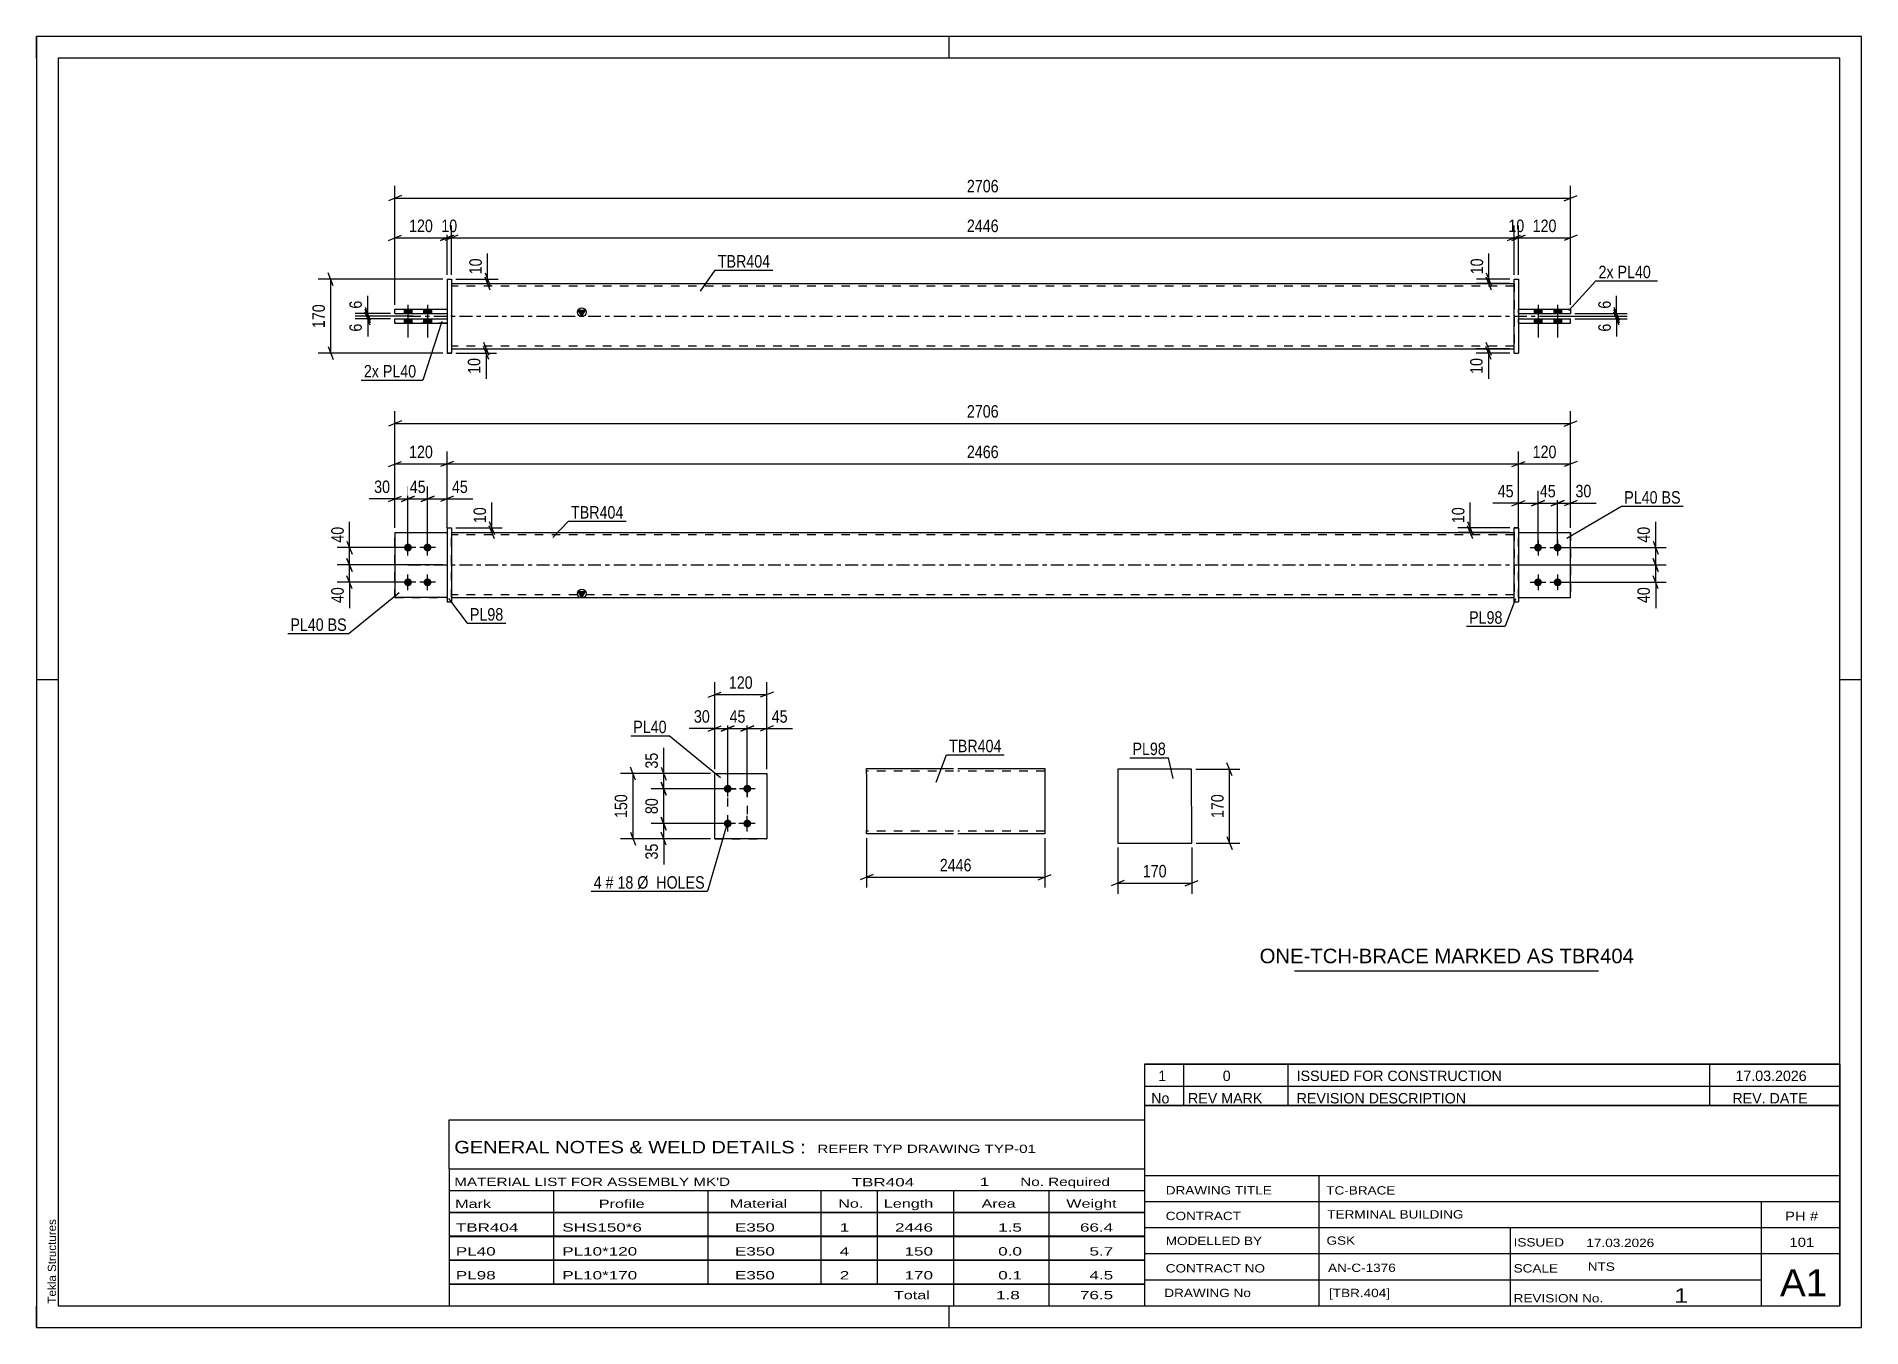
# Model space of a CAD drawing. Header units: millimetres. Extents: x 0 to 420, y 0 to 297.
import ezdxf

# ---------------------------------------------------------------- set-up
doc = ezdxf.new("R2010")
doc.units = ezdxf.units.MM
doc.linetypes.add('DXK_LINE_DOT2', pattern=[3.9198, 1.9599, -1.9599])
doc.linetypes.add('DXK_LINE_DOT3', pattern=[5.9187, 2.979, -0.9799, 0.9799, -0.9799])
doc.styles.add('Arial', font='ARIAL.TTF', dxfattribs={"height": 0.2})
doc.styles.add('Arial Narrow', font='ARIALN.TTF', dxfattribs={"height": 0.2})

# ---------------------------------------------------------------- blocks, each defined once
blk = doc.blocks.new('Unknown-580607002-1163')
at = {"color": 5, "linetype": 'Continuous'}
for p, q in [((420, 297), (0, 297)), ((0, 297), (0, 0)), ((0, 292), (0, 297)), ((210, 292), (210, 297)), ((420, 0), (420, 297)), ((415, 292), (5, 292)), ((5, 292), (5, 5)), ((415, 5), (415, 292)), ((5, 149), (0, 149)), ((420, 149), (415, 149)), ((0, 0), (0, 5)), ((5, 5), (415, 5)), ((210, 0), (210, 5)), ((0, 0), (420, 0))]:
    blk.add_line(p, q, dxfattribs=at)
at = {"color": 174, "linetype": 'Continuous', "style": 'Arial'}
blk.add_text('Tekla Structures', height=1.9102, rotation=90, dxfattribs=at).set_placement((4.5, 5.5))
blk = doc.blocks.new('Part-580607002-1749 - 1733')
at = {"color": 2, "linetype": 'Continuous'}
for p, q in [((341.06, 183.93), (340.06, 183.93)), ((340.06, 166.93), (340.06, 183.93)), ((341.06, 183.93), (341.06, 166.93)), ((340.06, 166.93), (340.06, 166.93)), ((340.06, 166.93), (341.06, 166.93))]:
    blk.add_line(p, q, dxfattribs=at)
at = {"color": 7, "linetype": 'DXK_LINE_DOT2'}
for p, q in [((340.06, 183.93), (340.06, 183.93)), ((340.06, 183.93), (341.06, 183.93)), ((341.06, 183.93), (341.06, 183.93)), ((340.06, 166.93), (341.06, 166.93))]:
    blk.add_line(p, q, dxfattribs=at)
blk = doc.blocks.new('Part-580607002-1762 - 1733')
at = {"color": 2, "linetype": 'Continuous'}
for p, q in [((82.49, 182.93), (94.49, 182.93)), ((82.49, 182.93), (82.49, 167.93)), ((94.49, 167.93), (82.49, 167.93)), ((82.49, 167.93), (82.49, 167.93))]:
    blk.add_line(p, q, dxfattribs=at)
at = {"color": 7, "linetype": 'DXK_LINE_DOT2'}
for p, q in [((82.49, 182.93), (94.49, 182.93)), ((94.49, 182.93), (94.49, 182.93)), ((94.49, 182.93), (94.49, 167.93)), ((82.49, 167.93), (94.49, 167.93))]:
    blk.add_line(p, q, dxfattribs=at)
blk = doc.blocks.new('Part-580607002-1754 - 1733')
at = {"linetype": 'Continuous'}
blk.add_hatch(color=2, dxfattribs=at).paths.add_polyline_path([(125.49, 167.93), (124.69, 169.33), (126.29, 169.33)])
at = {"color": 2, "linetype": 'Continuous'}
for p, q in [((95.49, 182.93), (340.06, 182.93)), ((125.49, 167.93), (124.69, 169.33)), ((124.69, 169.33), (126.29, 169.33)), ((126.29, 169.33), (125.49, 167.93)), ((95.49, 167.93), (340.06, 167.93))]:
    blk.add_line(p, q, dxfattribs=at)
at = {"color": 7, "linetype": 'DXK_LINE_DOT2'}
for p, q in [((95.49, 167.93), (95.49, 182.93)), ((340.06, 182.33), (95.49, 182.33)), ((340.06, 182.93), (340.06, 167.93)), ((340.06, 168.53), (95.49, 168.53))]:
    blk.add_line(p, q, dxfattribs=at)
at = {"color": 7, "linetype": 'DXK_LINE_DOT3'}
blk.add_line((85.49, 175.43), (350.06, 175.43), dxfattribs=at)
at = {"color": 2, "linetype": 'Continuous'}
blk.add_circle((125.49, 168.83), 1, dxfattribs=at)
blk = doc.blocks.new('Bolt-580607002-1755 - 1733')
at = {"linetype": 'Continuous'}
for points in [[(345.56, 180.33), (345.74, 180.31), (345.92, 180.25), (346.09, 180.15), (346.23, 180.03), (346.34, 179.88), (346.41, 179.7), (346.45, 179.52), (346.45, 179.33), (346.41, 179.15), (346.34, 178.98), (346.23, 178.82), (346.09, 178.7), (345.92, 178.6), (345.74, 178.55), (345.56, 178.53), (345.37, 178.55), (345.19, 178.6), (345.03, 178.7), (344.89, 178.82), (344.78, 178.98), (344.7, 179.15), (344.66, 179.33), (344.66, 179.52), (344.7, 179.7), (344.78, 179.88), (344.89, 180.03), (345.03, 180.15), (345.19, 180.25), (345.37, 180.31)], [(350.06, 180.33), (350.24, 180.31), (350.42, 180.25), (350.59, 180.15), (350.73, 180.03), (350.84, 179.88), (350.91, 179.7), (350.95, 179.52), (350.95, 179.33), (350.91, 179.15), (350.84, 178.98), (350.73, 178.82), (350.59, 178.7), (350.42, 178.6), (350.24, 178.55), (350.06, 178.53), (349.87, 178.55), (349.69, 178.6), (349.53, 178.7), (349.39, 178.82), (349.28, 178.98), (349.2, 179.15), (349.16, 179.33), (349.16, 179.52), (349.2, 179.7), (349.28, 179.88), (349.39, 180.03), (349.53, 180.15), (349.69, 180.25), (349.87, 180.31)], [(345.56, 172.33), (345.74, 172.31), (345.92, 172.25), (346.09, 172.15), (346.23, 172.03), (346.34, 171.88), (346.41, 171.7), (346.45, 171.52), (346.45, 171.33), (346.41, 171.15), (346.34, 170.98), (346.23, 170.82), (346.09, 170.7), (345.92, 170.6), (345.74, 170.55), (345.56, 170.53), (345.37, 170.55), (345.19, 170.6), (345.03, 170.7), (344.89, 170.82), (344.78, 170.98), (344.7, 171.15), (344.66, 171.33), (344.66, 171.52), (344.7, 171.7), (344.78, 171.88), (344.89, 172.03), (345.03, 172.15), (345.19, 172.25), (345.37, 172.31)], [(350.06, 172.33), (350.24, 172.31), (350.42, 172.25), (350.59, 172.15), (350.73, 172.03), (350.84, 171.88), (350.91, 171.7), (350.95, 171.52), (350.95, 171.33), (350.91, 171.15), (350.84, 170.98), (350.73, 170.82), (350.59, 170.7), (350.42, 170.6), (350.24, 170.55), (350.06, 170.53), (349.87, 170.55), (349.69, 170.6), (349.53, 170.7), (349.39, 170.82), (349.28, 170.98), (349.2, 171.15), (349.16, 171.33), (349.16, 171.52), (349.2, 171.7), (349.28, 171.88), (349.39, 172.03), (349.53, 172.15), (349.69, 172.25), (349.87, 172.31)]]:
    blk.add_hatch(color=1, dxfattribs=at).paths.add_polyline_path(points)
at = {"color": 1, "linetype": 'Continuous'}
for p, q in [((345.56, 181.23), (345.56, 177.63)), ((350.06, 181.23), (350.06, 177.63)), ((343.76, 179.43), (347.36, 179.43)), ((348.26, 179.43), (351.86, 179.43)), ((345.56, 173.23), (345.56, 169.63)), ((350.06, 173.23), (350.06, 169.63)), ((343.76, 171.43), (347.36, 171.43)), ((348.26, 171.43), (351.86, 171.43))]:
    blk.add_line(p, q, dxfattribs=at)
blk = doc.blocks.new('Bolt-580607002-1756 - 1733')
at = {"linetype": 'Continuous'}
for points in [[(85.49, 180.33), (85.67, 180.31), (85.85, 180.25), (86.02, 180.15), (86.16, 180.03), (86.27, 179.88), (86.34, 179.7), (86.38, 179.52), (86.38, 179.33), (86.34, 179.15), (86.27, 178.98), (86.16, 178.82), (86.02, 178.7), (85.85, 178.6), (85.67, 178.55), (85.49, 178.53), (85.3, 178.55), (85.12, 178.6), (84.96, 178.7), (84.82, 178.82), (84.71, 178.98), (84.63, 179.15), (84.59, 179.33), (84.59, 179.52), (84.63, 179.7), (84.71, 179.88), (84.82, 180.03), (84.96, 180.15), (85.12, 180.25), (85.3, 180.31)], [(89.99, 180.33), (90.17, 180.31), (90.35, 180.25), (90.52, 180.15), (90.66, 180.03), (90.77, 179.88), (90.84, 179.7), (90.88, 179.52), (90.88, 179.33), (90.84, 179.15), (90.77, 178.98), (90.66, 178.82), (90.52, 178.7), (90.35, 178.6), (90.17, 178.55), (89.99, 178.53), (89.8, 178.55), (89.62, 178.6), (89.46, 178.7), (89.32, 178.82), (89.21, 178.98), (89.13, 179.15), (89.09, 179.33), (89.09, 179.52), (89.13, 179.7), (89.21, 179.88), (89.32, 180.03), (89.46, 180.15), (89.62, 180.25), (89.8, 180.31)], [(85.49, 172.33), (85.67, 172.31), (85.85, 172.25), (86.02, 172.15), (86.16, 172.03), (86.27, 171.88), (86.34, 171.7), (86.38, 171.52), (86.38, 171.33), (86.34, 171.15), (86.27, 170.98), (86.16, 170.82), (86.02, 170.7), (85.85, 170.6), (85.67, 170.55), (85.49, 170.53), (85.3, 170.55), (85.12, 170.6), (84.96, 170.7), (84.82, 170.82), (84.71, 170.98), (84.63, 171.15), (84.59, 171.33), (84.59, 171.52), (84.63, 171.7), (84.71, 171.88), (84.82, 172.03), (84.96, 172.15), (85.12, 172.25), (85.3, 172.31)], [(89.99, 172.33), (90.17, 172.31), (90.35, 172.25), (90.52, 172.15), (90.66, 172.03), (90.77, 171.88), (90.84, 171.7), (90.88, 171.52), (90.88, 171.33), (90.84, 171.15), (90.77, 170.98), (90.66, 170.82), (90.52, 170.7), (90.35, 170.6), (90.17, 170.55), (89.99, 170.53), (89.8, 170.55), (89.62, 170.6), (89.46, 170.7), (89.32, 170.82), (89.21, 170.98), (89.13, 171.15), (89.09, 171.33), (89.09, 171.52), (89.13, 171.7), (89.21, 171.88), (89.32, 172.03), (89.46, 172.15), (89.62, 172.25), (89.8, 172.31)]]:
    blk.add_hatch(color=1, dxfattribs=at).paths.add_polyline_path(points)
at = {"color": 1, "linetype": 'Continuous'}
for p, q in [((85.49, 177.63), (85.49, 181.23)), ((89.99, 177.63), (89.99, 181.23)), ((87.29, 179.43), (83.69, 179.43)), ((91.79, 179.43), (88.19, 179.43)), ((85.49, 169.63), (85.49, 173.23)), ((89.99, 169.63), (89.99, 173.23)), ((87.29, 171.43), (83.69, 171.43)), ((91.79, 171.43), (88.19, 171.43))]:
    blk.add_line(p, q, dxfattribs=at)
blk = doc.blocks.new('Part-580607002-1767 - 1733')
at = {"color": 7, "linetype": 'DXK_LINE_DOT2'}
for p, q in [((82.49, 182.93), (94.49, 182.93)), ((82.49, 182.93), (94.49, 182.93)), ((82.49, 167.93), (82.49, 182.93)), ((94.49, 182.93), (94.49, 182.93)), ((94.49, 182.93), (94.49, 167.93)), ((82.49, 167.93), (94.49, 167.93)), ((94.49, 167.93), (82.49, 167.93)), ((82.49, 167.93), (82.49, 167.93))]:
    blk.add_line(p, q, dxfattribs=at)
blk = doc.blocks.new('Part-580607002-1772 - 1733')
at = {"color": 2, "linetype": 'Continuous'}
for p, q in [((94.49, 183.93), (95.49, 183.93)), ((94.49, 183.93), (94.49, 166.93)), ((95.49, 183.93), (95.49, 183.93)), ((95.49, 183.93), (95.49, 166.93)), ((94.49, 166.93), (95.49, 166.93))]:
    blk.add_line(p, q, dxfattribs=at)
at = {"color": 7, "linetype": 'DXK_LINE_DOT2'}
for p, q in [((94.49, 183.93), (95.49, 183.93)), ((94.49, 166.93), (95.49, 166.93))]:
    blk.add_line(p, q, dxfattribs=at)
blk = doc.blocks.new('Part-580607002-1777 - 1733')
at = {"color": 2, "linetype": 'Continuous'}
for p, q in [((341.06, 182.93), (353.06, 182.93)), ((353.06, 182.93), (353.06, 182.93)), ((353.06, 167.93), (353.06, 182.93)), ((341.06, 167.93), (353.06, 167.93))]:
    blk.add_line(p, q, dxfattribs=at)
at = {"color": 7, "linetype": 'DXK_LINE_DOT2'}
for p, q in [((341.06, 182.93), (353.06, 182.93)), ((341.06, 167.93), (341.06, 182.93)), ((353.06, 182.93), (353.06, 182.93)), ((341.06, 167.93), (341.06, 167.93)), ((341.06, 167.93), (353.06, 167.93))]:
    blk.add_line(p, q, dxfattribs=at)
blk = doc.blocks.new('Part-580607002-1782 - 1733')
at = {"color": 7, "linetype": 'DXK_LINE_DOT2'}
for p, q in [((341.06, 182.93), (353.06, 182.93)), ((341.06, 167.93), (341.06, 182.93)), ((341.06, 182.93), (353.06, 182.93)), ((353.06, 182.93), (353.06, 182.93)), ((353.06, 182.93), (353.06, 167.93)), ((341.06, 167.93), (341.06, 167.93)), ((341.06, 167.93), (353.06, 167.93)), ((341.06, 167.93), (353.06, 167.93))]:
    blk.add_line(p, q, dxfattribs=at)
blk = doc.blocks.new('Bolt-580607002-1399 - 1390')
at = {"linetype": 'Continuous'}
for points in [[(346.46, 234.26), (344.66, 234.26), (344.66, 233.26), (346.46, 233.26)], [(346.46, 234.26), (344.66, 234.26), (344.66, 233.26), (346.46, 233.26)], [(346.46, 232.06), (344.66, 232.06), (344.66, 231.06), (346.46, 231.06)], [(346.46, 232.06), (344.66, 232.06), (344.66, 231.06), (346.46, 231.06)], [(350.96, 234.26), (349.16, 234.26), (349.16, 233.26), (350.96, 233.26)], [(350.96, 234.26), (349.16, 234.26), (349.16, 233.26), (350.96, 233.26)], [(350.96, 232.06), (349.16, 232.06), (349.16, 231.06), (350.96, 231.06)], [(350.96, 232.06), (349.16, 232.06), (349.16, 231.06), (350.96, 231.06)]]:
    blk.add_hatch(color=1, dxfattribs=at).paths.add_polyline_path(points)
at = {"color": 1, "linetype": 'Continuous'}
for p, q in [((345.56, 235.26), (345.56, 227.76)), ((345.56, 235.26), (345.56, 227.76)), ((350.06, 235.26), (350.06, 227.76)), ((350.06, 235.26), (350.06, 227.76)), ((344.66, 234.26), (344.66, 233.26)), ((344.66, 234.26), (344.66, 233.26)), ((344.66, 232.06), (344.66, 231.06)), ((344.66, 232.06), (344.66, 231.06)), ((346.46, 234.26), (346.46, 233.26)), ((346.46, 234.26), (346.46, 233.26)), ((346.46, 232.06), (346.46, 231.06)), ((346.46, 232.06), (346.46, 231.06)), ((349.16, 234.26), (349.16, 233.26)), ((349.16, 234.26), (349.16, 233.26)), ((349.16, 232.06), (349.16, 231.06)), ((349.16, 232.06), (349.16, 231.06)), ((350.96, 234.26), (350.96, 233.26)), ((350.96, 234.26), (350.96, 233.26)), ((350.96, 232.06), (350.96, 231.06)), ((350.96, 232.06), (350.96, 231.06))]:
    blk.add_line(p, q, dxfattribs=at)
blk = doc.blocks.new('Part-580607002-1446 - 1390')
at = {"color": 2, "linetype": 'Continuous'}
for p, q in [((82.49, 234.26), (94.49, 234.26)), ((82.49, 233.26), (82.49, 234.26)), ((82.49, 233.26), (94.49, 233.26)), ((82.49, 233.26), (82.49, 233.26))]:
    blk.add_line(p, q, dxfattribs=at)
at = {"color": 7, "linetype": 'DXK_LINE_DOT2'}
for p, q in [((82.49, 234.26), (94.49, 234.26)), ((82.49, 234.26), (82.49, 234.26)), ((82.49, 233.26), (94.49, 233.26)), ((94.49, 234.26), (94.49, 233.26))]:
    blk.add_line(p, q, dxfattribs=at)
blk = doc.blocks.new('Bolt-580607002-1398 - 1390')
at = {"linetype": 'Continuous'}
for points in [[(84.59, 233.26), (86.39, 233.26), (86.39, 234.26), (84.59, 234.26)], [(84.59, 233.26), (86.39, 233.26), (86.39, 234.26), (84.59, 234.26)], [(84.59, 231.06), (86.39, 231.06), (86.39, 232.06), (84.59, 232.06)], [(84.59, 231.06), (86.39, 231.06), (86.39, 232.06), (84.59, 232.06)], [(89.09, 233.26), (90.89, 233.26), (90.89, 234.26), (89.09, 234.26)], [(89.09, 233.26), (90.89, 233.26), (90.89, 234.26), (89.09, 234.26)], [(89.09, 231.06), (90.89, 231.06), (90.89, 232.06), (89.09, 232.06)], [(89.09, 231.06), (90.89, 231.06), (90.89, 232.06), (89.09, 232.06)]]:
    blk.add_hatch(color=1, dxfattribs=at).paths.add_polyline_path(points)
at = {"color": 1, "linetype": 'Continuous'}
for p, q in [((85.49, 235.26), (85.49, 227.76)), ((85.49, 235.26), (85.49, 227.76)), ((89.99, 235.26), (89.99, 227.76)), ((89.99, 235.26), (89.99, 227.76)), ((84.59, 234.26), (84.59, 233.26)), ((84.59, 234.26), (84.59, 233.26)), ((84.59, 232.06), (84.59, 231.06)), ((84.59, 232.06), (84.59, 231.06)), ((86.39, 234.26), (86.39, 233.26)), ((86.39, 234.26), (86.39, 233.26)), ((86.39, 232.06), (86.39, 231.06)), ((86.39, 232.06), (86.39, 231.06)), ((89.09, 234.26), (89.09, 233.26)), ((89.09, 234.26), (89.09, 233.26)), ((89.09, 232.06), (89.09, 231.06)), ((89.09, 232.06), (89.09, 231.06)), ((90.89, 234.26), (90.89, 233.26)), ((90.89, 234.26), (90.89, 233.26)), ((90.89, 232.06), (90.89, 231.06)), ((90.89, 232.06), (90.89, 231.06))]:
    blk.add_line(p, q, dxfattribs=at)
blk = doc.blocks.new('Part-580607002-1441 - 1390')
at = {"color": 2, "linetype": 'Continuous'}
for p, q in [((82.49, 232.06), (94.49, 232.06)), ((82.49, 231.06), (82.49, 232.06)), ((82.49, 231.06), (94.49, 231.06)), ((82.49, 231.06), (82.49, 231.06))]:
    blk.add_line(p, q, dxfattribs=at)
at = {"color": 7, "linetype": 'DXK_LINE_DOT2'}
for p, q in [((82.49, 232.06), (94.49, 232.06)), ((94.49, 231.06), (82.49, 231.06)), ((94.49, 232.06), (94.49, 231.06))]:
    blk.add_line(p, q, dxfattribs=at)
blk = doc.blocks.new('Part-580607002-1425 - 1390')
at = {"linetype": 'Continuous'}
blk.add_hatch(color=2, dxfattribs=at).paths.add_polyline_path([(125.49, 232.66), (124.69, 234.06), (126.29, 234.06)])
at = {"color": 2, "linetype": 'Continuous'}
for p, q in [((95.49, 240.16), (340.06, 240.16)), ((125.49, 232.66), (124.69, 234.06)), ((124.69, 234.06), (126.29, 234.06)), ((126.29, 234.06), (125.49, 232.66)), ((95.49, 225.16), (340.06, 225.16))]:
    blk.add_line(p, q, dxfattribs=at)
at = {"color": 7, "linetype": 'DXK_LINE_DOT2'}
for p, q in [((95.49, 240.16), (95.49, 225.16)), ((340.06, 239.56), (95.49, 239.56)), ((340.06, 240.16), (340.06, 225.16)), ((340.06, 225.76), (95.49, 225.76))]:
    blk.add_line(p, q, dxfattribs=at)
at = {"color": 7, "linetype": 'DXK_LINE_DOT3'}
blk.add_line((85.49, 232.66), (350.06, 232.66), dxfattribs=at)
at = {"color": 2, "linetype": 'Continuous'}
blk.add_circle((125.49, 233.56), 1, dxfattribs=at)
blk = doc.blocks.new('Part-580607002-1426 - 1390')
at = {"color": 2, "linetype": 'Continuous'}
for p, q in [((340.06, 241.16), (340.06, 241.16)), ((340.06, 224.16), (340.06, 241.16)), ((340.06, 241.16), (341.06, 241.16)), ((341.06, 241.16), (341.06, 241.16)), ((341.06, 241.16), (341.06, 224.16)), ((340.06, 224.16), (341.06, 224.16)), ((340.06, 224.16), (340.06, 224.16)), ((341.06, 224.16), (341.06, 224.16))]:
    blk.add_line(p, q, dxfattribs=at)
at = {"color": 7, "linetype": 'DXK_LINE_DOT2'}
for p, q in [((340.06, 241.16), (340.06, 241.16)), ((340.06, 241.16), (341.06, 241.16)), ((340.06, 224.16), (341.06, 224.16))]:
    blk.add_line(p, q, dxfattribs=at)
blk = doc.blocks.new('Part-580607002-1447 - 1390')
at = {"color": 2, "linetype": 'Continuous'}
for p, q in [((94.49, 241.16), (95.49, 241.16)), ((94.49, 241.16), (94.49, 224.16)), ((95.49, 241.16), (95.49, 241.16)), ((95.49, 241.16), (95.49, 224.16)), ((95.49, 224.16), (94.49, 224.16)), ((94.49, 224.16), (94.49, 224.16))]:
    blk.add_line(p, q, dxfattribs=at)
at = {"color": 7, "linetype": 'DXK_LINE_DOT2'}
for p, q in [((94.49, 241.16), (95.49, 241.16)), ((95.49, 241.16), (95.49, 241.16)), ((94.49, 224.16), (95.49, 224.16))]:
    blk.add_line(p, q, dxfattribs=at)
blk = doc.blocks.new('Part-580607002-1452 - 1390')
at = {"color": 2, "linetype": 'Continuous'}
for p, q in [((341.06, 232.06), (353.06, 232.06)), ((341.06, 231.06), (353.06, 231.06)), ((353.06, 231.06), (353.06, 232.06))]:
    blk.add_line(p, q, dxfattribs=at)
at = {"color": 7, "linetype": 'DXK_LINE_DOT2'}
for p, q in [((341.06, 231.06), (341.06, 232.06)), ((341.06, 232.06), (353.06, 232.06)), ((341.06, 231.06), (353.06, 231.06))]:
    blk.add_line(p, q, dxfattribs=at)
blk = doc.blocks.new('Part-580607002-1457 - 1390')
at = {"color": 2, "linetype": 'Continuous'}
for p, q in [((341.06, 234.26), (353.06, 234.26)), ((341.06, 233.26), (353.06, 233.26)), ((353.06, 234.26), (353.06, 233.26))]:
    blk.add_line(p, q, dxfattribs=at)
at = {"color": 7, "linetype": 'DXK_LINE_DOT2'}
for p, q in [((341.06, 233.26), (341.06, 234.26)), ((341.06, 234.26), (353.06, 234.26)), ((341.06, 233.26), (353.06, 233.26)), ((353.06, 234.26), (353.06, 234.26))]:
    blk.add_line(p, q, dxfattribs=at)
blk = doc.blocks.new('Part-580607002-2111 - 2104')
at = {"color": 2, "linetype": 'Continuous'}
for p, q in [((156.08, 127.44), (168.08, 127.44)), ((156.08, 112.44), (156.08, 127.44)), ((168.08, 127.44), (168.08, 127.44)), ((168.08, 127.44), (168.08, 112.44)), ((168.08, 112.44), (156.08, 112.44)), ((156.08, 112.44), (156.08, 112.44))]:
    blk.add_line(p, q, dxfattribs=at)
at = {"color": 7, "linetype": 'DXK_LINE_DOT2'}
for p, q in [((156.08, 127.44), (168.08, 127.44)), ((156.08, 112.44), (168.08, 112.44)), ((156.08, 112.44), (156.08, 112.44))]:
    blk.add_line(p, q, dxfattribs=at)
blk = doc.blocks.new('Bolt-580607002-2144 - 2104')
at = {"linetype": 'Continuous'}
for points in [[(159.08, 123.04), (158.89, 123.06), (158.71, 123.12), (158.55, 123.21), (158.41, 123.34), (158.3, 123.49), (158.22, 123.66), (158.18, 123.85), (158.18, 124.04), (158.22, 124.22), (158.3, 124.39), (158.41, 124.54), (158.55, 124.67), (158.71, 124.76), (158.89, 124.82), (159.08, 124.84), (159.26, 124.82), (159.44, 124.76), (159.61, 124.67), (159.75, 124.54), (159.86, 124.39), (159.93, 124.22), (159.97, 124.04), (159.97, 123.85), (159.93, 123.66), (159.86, 123.49), (159.75, 123.34), (159.61, 123.21), (159.44, 123.12), (159.26, 123.06)], [(163.58, 123.04), (163.39, 123.06), (163.21, 123.12), (163.05, 123.21), (162.91, 123.34), (162.8, 123.49), (162.72, 123.66), (162.68, 123.85), (162.68, 124.04), (162.72, 124.22), (162.8, 124.39), (162.91, 124.54), (163.05, 124.67), (163.21, 124.76), (163.39, 124.82), (163.58, 124.84), (163.76, 124.82), (163.94, 124.76), (164.11, 124.67), (164.25, 124.54), (164.36, 124.39), (164.43, 124.22), (164.47, 124.04), (164.47, 123.85), (164.43, 123.66), (164.36, 123.49), (164.25, 123.34), (164.11, 123.21), (163.94, 123.12), (163.76, 123.06)], [(159.08, 115.04), (158.89, 115.06), (158.71, 115.12), (158.55, 115.21), (158.41, 115.34), (158.3, 115.49), (158.22, 115.66), (158.18, 115.85), (158.18, 116.04), (158.22, 116.22), (158.3, 116.39), (158.41, 116.54), (158.55, 116.67), (158.71, 116.76), (158.89, 116.82), (159.08, 116.84), (159.26, 116.82), (159.44, 116.76), (159.61, 116.67), (159.75, 116.54), (159.86, 116.39), (159.93, 116.22), (159.97, 116.04), (159.97, 115.85), (159.93, 115.66), (159.86, 115.49), (159.75, 115.34), (159.61, 115.21), (159.44, 115.12), (159.26, 115.06)], [(163.58, 115.04), (163.39, 115.06), (163.21, 115.12), (163.05, 115.21), (162.91, 115.34), (162.8, 115.49), (162.72, 115.66), (162.68, 115.85), (162.68, 116.04), (162.72, 116.22), (162.8, 116.39), (162.91, 116.54), (163.05, 116.67), (163.21, 116.76), (163.39, 116.82), (163.58, 116.84), (163.76, 116.82), (163.94, 116.76), (164.11, 116.67), (164.25, 116.54), (164.36, 116.39), (164.43, 116.22), (164.47, 116.04), (164.47, 115.85), (164.43, 115.66), (164.36, 115.49), (164.25, 115.34), (164.11, 115.21), (163.94, 115.12), (163.76, 115.06)]]:
    blk.add_hatch(color=1, dxfattribs=at).paths.add_polyline_path(points)
at = {"color": 1, "linetype": 'Continuous'}
for p, q in [((160.88, 123.94), (157.28, 123.94)), ((159.08, 122.14), (159.08, 125.74)), ((165.38, 123.94), (161.78, 123.94)), ((163.58, 122.14), (163.58, 125.74)), ((159.08, 114.14), (159.08, 117.74)), ((163.58, 114.14), (163.58, 117.74)), ((160.88, 115.94), (157.28, 115.94)), ((165.38, 115.94), (161.78, 115.94))]:
    blk.add_line(p, q, dxfattribs=at)
blk = doc.blocks.new('Part-580607002-2274 - 2268')
at = {"color": 2, "linetype": 'Continuous'}
for p, q in [((248.84, 128.44), (248.85, 111.44)), ((265.84, 128.44), (248.84, 128.44)), ((265.85, 111.44), (265.84, 128.44)), ((248.85, 111.44), (265.85, 111.44))]:
    blk.add_line(p, q, dxfattribs=at)
blk = doc.blocks.new('Part-580607002-2299 - 2293')
at = {"color": 2, "linetype": 'Continuous'}
for p, q in [((191.04, 127.39), (191.04, 128.59)), ((191.04, 128.59), (211.04, 128.59)), ((191.04, 127.39), (191.04, 114.33)), ((212.04, 128.59), (232.04, 128.59)), ((232.04, 128.59), (232.04, 128.5)), ((232.04, 128.5), (232.04, 127.39)), ((232.04, 127.39), (232.04, 113.59)), ((191.04, 113.68), (191.04, 114.33)), ((191.04, 113.59), (191.04, 113.68)), ((211.04, 113.59), (191.04, 113.59)), ((232.04, 113.59), (212.04, 113.59))]:
    blk.add_line(p, q, dxfattribs=at)
at = {"color": 7, "linetype": 'DXK_LINE_DOT2'}
for p, q in [((211.04, 127.99), (191.04, 127.99)), ((232.04, 127.99), (212.04, 127.99)), ((232.04, 128.24), (232.04, 127.39)), ((191.04, 114.33), (191.04, 113.94)), ((191.04, 114.19), (191.04, 114.23)), ((211.04, 114.19), (191.04, 114.19)), ((232.04, 114.19), (212.04, 114.19)), ((232.04, 114.23), (232.04, 114.33)), ((232.04, 114.19), (232.04, 114.23)), ((232.04, 114.19), (232.04, 114.23))]:
    blk.add_line(p, q, dxfattribs=at)
blk = doc.blocks.new('Rectangle-580607002-2254 - 2104')
at = {"color": 1, "linetype": 'DXK_LINE_DOT2'}
blk.add_lwpolyline([(159.08, 123.94), (163.58, 123.94), (163.58, 115.94), (159.08, 115.94), (159.08, 123.94)], close=True, dxfattribs=at)
blk = doc.blocks.new('StraightDimension-580607002-1994 - 1733')
at = {"color": 7, "linetype": 'Continuous'}
for p, q in [((348.56, 189.04), (351.56, 190.24)), ((350.06, 180.43), (350.06, 192.49)), ((350.06, 189.64), (353.06, 189.64)), ((354.56, 190.24), (351.56, 189.04)), ((353.06, 183.93), (353.06, 192.49))]:
    blk.add_line(p, q, dxfattribs=at)
at = {"color": 0}
blk.add_wipeout([(358.44, 190.39), (358.44, 194.59), (353.58, 194.59), (353.58, 190.39)], dxfattribs=at)
at = {"color": 7, "linetype": 'Continuous'}
blk.add_line((353.06, 189.64), (358.96, 189.64), dxfattribs=at)
blk.add_line((353.06, 189.64), (358.96, 189.64), dxfattribs=at)
at = {"color": 3, "style": 'Arial Narrow'}
blk.add_text('30', height=2.863, dxfattribs=at).set_placement((354.18, 190.99))
blk = doc.blocks.new('StraightDimension-580607002-1802 - 1733')
at = {"color": 7, "linetype": 'Continuous'}
for p, q in [((82.49, 183.93), (82.49, 193.48)), ((85.49, 180.43), (85.49, 193.48)), ((80.99, 190.03), (83.99, 191.23)), ((82.49, 190.63), (85.49, 190.63)), ((86.99, 191.23), (83.99, 190.03))]:
    blk.add_line(p, q, dxfattribs=at)
at = {"color": 0}
blk.add_wipeout([(81.96, 191.38), (81.96, 195.58), (77.11, 195.58), (77.11, 191.38)], dxfattribs=at)
at = {"color": 7, "linetype": 'Continuous'}
blk.add_line((82.49, 190.63), (76.58, 190.63), dxfattribs=at)
blk.add_line((82.49, 190.63), (76.58, 190.63), dxfattribs=at)
at = {"color": 3, "style": 'Arial Narrow'}
blk.add_text('30', height=2.863, dxfattribs=at).set_placement((77.71, 191.98))
blk = doc.blocks.new('StraightDimension-580607002-1819 - 1733')
at = {"color": 7, "linetype": 'Continuous'}
for p, q in [((85.49, 180.43), (85.49, 193.48)), ((89.99, 180.43), (89.99, 193.48)), ((83.99, 190.03), (86.99, 191.23)), ((85.49, 190.63), (89.99, 190.63)), ((91.49, 191.23), (88.49, 190.03))]:
    blk.add_line(p, q, dxfattribs=at)
at = {"color": 0}
blk.add_wipeout([(90.16, 191.38), (90.16, 195.58), (85.31, 195.58), (85.31, 191.38)], dxfattribs=at)
at = {"color": 3, "style": 'Arial Narrow'}
blk.add_text('45', height=2.863, dxfattribs=at).set_placement((85.91, 191.98))
blk = doc.blocks.new('StraightDimension-580607002-1981 - 1733')
at = {"color": 7, "linetype": 'Continuous'}
for p, q in [((344.06, 189.04), (347.06, 190.24)), ((345.56, 180.43), (345.56, 192.49)), ((345.56, 189.64), (350.06, 189.64)), ((351.56, 190.24), (348.56, 189.04)), ((350.06, 180.43), (350.06, 192.49))]:
    blk.add_line(p, q, dxfattribs=at)
at = {"color": 0}
blk.add_wipeout([(350.24, 190.39), (350.24, 194.59), (345.38, 194.59), (345.38, 190.39)], dxfattribs=at)
at = {"color": 3, "style": 'Arial Narrow'}
blk.add_text('45', height=2.863, dxfattribs=at).set_placement((345.98, 190.99))
blk = doc.blocks.new('StraightDimension-580607002-1784 - 1733')
at = {"color": 7, "linetype": 'Continuous'}
for p, q in [((329.36, 185.43), (330.56, 182.43)), ((339.06, 183.93), (327.11, 183.93)), ((339.06, 182.93), (327.11, 182.93)), ((330.56, 181.43), (329.36, 184.43)), ((329.96, 182.93), (329.96, 183.93))]:
    blk.add_line(p, q, dxfattribs=at)
at = {"color": 0}
blk.add_wipeout([(329.21, 189.31), (325.01, 189.31), (325.01, 184.45), (329.21, 184.45)], dxfattribs=at)
at = {"color": 7, "linetype": 'Continuous'}
blk.add_line((329.96, 183.93), (329.96, 189.83), dxfattribs=at)
blk.add_line((329.96, 183.93), (329.96, 189.83), dxfattribs=at)
at = {"color": 3, "style": 'Arial Narrow'}
blk.add_text('10', height=2.863, rotation=90.0002, dxfattribs=at).set_placement((328.61, 185.05))
blk = doc.blocks.new('StraightDimension-580607002-1793 - 1733')
at = {"color": 7, "linetype": 'Continuous'}
for p, q in [((104.19, 185.43), (105.39, 182.43)), ((96.49, 183.93), (107.19, 183.93)), ((96.49, 182.93), (107.19, 182.93)), ((105.39, 181.43), (104.19, 184.43)), ((104.79, 182.93), (104.79, 183.93))]:
    blk.add_line(p, q, dxfattribs=at)
at = {"color": 0}
blk.add_wipeout([(104.04, 189.31), (99.84, 189.31), (99.84, 184.45), (104.04, 184.45)], dxfattribs=at)
at = {"color": 7, "linetype": 'Continuous'}
blk.add_line((104.79, 183.93), (104.79, 189.83), dxfattribs=at)
blk.add_line((104.79, 183.93), (104.79, 189.83), dxfattribs=at)
at = {"color": 3, "style": 'Arial Narrow'}
blk.add_text('10', height=2.863, rotation=90.0002, dxfattribs=at).set_placement((103.44, 185.05))
blk = doc.blocks.new('StraightDimension-580607002-1832 - 1733')
at = {"color": 7, "linetype": 'Continuous'}
for p, q in [((89.99, 180.43), (89.99, 193.48)), ((94.49, 183.93), (94.49, 193.48)), ((88.49, 190.03), (91.49, 191.23)), ((89.99, 190.63), (94.49, 190.63)), ((95.99, 191.23), (92.99, 190.03))]:
    blk.add_line(p, q, dxfattribs=at)
at = {"color": 0}
blk.add_wipeout([(99.87, 191.38), (99.87, 195.58), (95.01, 195.58), (95.01, 191.38)], dxfattribs=at)
at = {"color": 7, "linetype": 'Continuous'}
blk.add_line((94.49, 190.63), (100.39, 190.63), dxfattribs=at)
blk.add_line((94.49, 190.63), (100.39, 190.63), dxfattribs=at)
at = {"color": 3, "style": 'Arial Narrow'}
blk.add_text('45', height=2.863, dxfattribs=at).set_placement((95.61, 191.98))
blk = doc.blocks.new('StraightDimension-580607002-1849 - 1733')
at = {"color": 7, "linetype": 'Continuous'}
for p, q in [((71.45, 176.93), (72.65, 173.93)), ((93.49, 175.43), (69.2, 175.43)), ((72.65, 169.93), (71.45, 172.93)), ((72.05, 171.43), (72.05, 175.43)), ((84.49, 171.43), (69.2, 171.43))]:
    blk.add_line(p, q, dxfattribs=at)
at = {"color": 0}
blk.add_wipeout([(71.3, 170.9), (67.1, 170.9), (67.1, 166.05), (71.3, 166.05)], dxfattribs=at)
at = {"color": 7, "linetype": 'Continuous'}
blk.add_line((72.05, 171.43), (72.05, 165.52), dxfattribs=at)
blk.add_line((72.05, 171.43), (72.05, 165.52), dxfattribs=at)
at = {"color": 3, "style": 'Arial Narrow'}
blk.add_text('40', height=2.863, rotation=90.0002, dxfattribs=at).set_placement((70.7, 166.65))
blk = doc.blocks.new('StraightDimension-580607002-1858 - 1733')
at = {"color": 7, "linetype": 'Continuous'}
for p, q in [((71.45, 180.93), (72.65, 177.93)), ((84.49, 179.43), (69.2, 179.43)), ((72.65, 173.93), (71.45, 176.93)), ((72.05, 175.43), (72.05, 179.43)), ((93.49, 175.43), (69.2, 175.43))]:
    blk.add_line(p, q, dxfattribs=at)
at = {"color": 0}
blk.add_wipeout([(71.3, 184.81), (67.1, 184.81), (67.1, 179.95), (71.3, 179.95)], dxfattribs=at)
at = {"color": 7, "linetype": 'Continuous'}
blk.add_line((72.05, 179.43), (72.05, 185.33), dxfattribs=at)
blk.add_line((72.05, 179.43), (72.05, 185.33), dxfattribs=at)
at = {"color": 3, "style": 'Arial Narrow'}
blk.add_text('40', height=2.863, rotation=90.0002, dxfattribs=at).set_placement((70.7, 180.55))
blk = doc.blocks.new('StraightDimension-580607002-1868 - 1733')
at = {"color": 7, "linetype": 'Continuous'}
for p, q in [((80.99, 198.06), (83.99, 199.26)), ((82.49, 183.93), (82.49, 201.51)), ((82.49, 198.66), (94.49, 198.66)), ((95.99, 199.26), (92.99, 198.06)), ((94.49, 183.93), (94.49, 201.51))]:
    blk.add_line(p, q, dxfattribs=at)
at = {"color": 0}
blk.add_wipeout([(91.83, 199.41), (91.83, 203.61), (85.14, 203.61), (85.14, 199.41)], dxfattribs=at)
at = {"color": 3, "style": 'Arial Narrow'}
blk.add_text('120', height=2.863, dxfattribs=at).set_placement((85.74, 200.01))
blk = doc.blocks.new('StraightDimension-580607002-1887 - 1733')
at = {"color": 7, "linetype": 'Continuous'}
for p, q in [((95.99, 199.26), (92.99, 198.06)), ((94.49, 183.93), (94.49, 201.51)), ((94.49, 198.66), (341.06, 198.66)), ((339.56, 198.06), (342.56, 199.26)), ((341.06, 183.93), (341.06, 201.51))]:
    blk.add_line(p, q, dxfattribs=at)
at = {"color": 0}
blk.add_wipeout([(222.03, 199.41), (222.03, 203.61), (213.52, 203.61), (213.52, 199.41)], dxfattribs=at)
at = {"color": 3, "style": 'Arial Narrow'}
blk.add_text('2466', height=2.863, dxfattribs=at).set_placement((214.12, 200.01))
blk = doc.blocks.new('StraightDimension-580607002-1906 - 1733')
at = {"color": 7, "linetype": 'Continuous'}
for p, q in [((339.56, 198.06), (342.56, 199.26)), ((341.06, 183.93), (341.06, 201.51)), ((341.06, 198.66), (353.06, 198.66)), ((354.56, 199.26), (351.56, 198.06)), ((353.06, 183.93), (353.06, 201.51))]:
    blk.add_line(p, q, dxfattribs=at)
at = {"color": 0}
blk.add_wipeout([(350.4, 199.41), (350.4, 203.61), (343.72, 203.61), (343.72, 199.41)], dxfattribs=at)
at = {"color": 3, "style": 'Arial Narrow'}
blk.add_text('120', height=2.863, dxfattribs=at).set_placement((344.32, 200.01))
blk = doc.blocks.new('StraightDimension-580607002-1926 - 1733')
at = {"color": 7, "linetype": 'Continuous'}
for p, q in [((372.04, 180.93), (373.24, 177.93)), ((351.06, 179.43), (375.04, 179.43)), ((373.24, 173.93), (372.04, 176.93)), ((372.64, 175.43), (372.64, 179.43)), ((342.06, 175.43), (375.04, 175.43))]:
    blk.add_line(p, q, dxfattribs=at)
at = {"color": 0}
blk.add_wipeout([(371.89, 184.81), (367.69, 184.81), (367.69, 179.95), (371.89, 179.95)], dxfattribs=at)
at = {"color": 7, "linetype": 'Continuous'}
blk.add_line((372.64, 179.43), (372.64, 185.33), dxfattribs=at)
blk.add_line((372.64, 179.43), (372.64, 185.33), dxfattribs=at)
at = {"color": 3, "style": 'Arial Narrow'}
blk.add_text('40', height=2.863, rotation=90.0002, dxfattribs=at).set_placement((371.29, 180.55))
blk = doc.blocks.new('StraightDimension-580607002-1935 - 1733')
at = {"color": 7, "linetype": 'Continuous'}
for p, q in [((372.04, 176.93), (373.24, 173.93)), ((342.06, 175.43), (375.04, 175.43)), ((373.24, 169.93), (372.04, 172.93)), ((372.64, 171.43), (372.64, 175.43)), ((351.06, 171.43), (375.04, 171.43))]:
    blk.add_line(p, q, dxfattribs=at)
at = {"color": 0}
blk.add_wipeout([(371.89, 170.9), (367.69, 170.9), (367.69, 166.05), (371.89, 166.05)], dxfattribs=at)
at = {"color": 7, "linetype": 'Continuous'}
blk.add_line((372.64, 171.43), (372.64, 165.52), dxfattribs=at)
blk.add_line((372.64, 171.43), (372.64, 165.52), dxfattribs=at)
at = {"color": 3, "style": 'Arial Narrow'}
blk.add_text('40', height=2.863, rotation=90.0002, dxfattribs=at).set_placement((371.29, 166.65))
blk = doc.blocks.new('StraightDimension-580607002-1945 - 1733')
at = {"color": 7, "linetype": 'Continuous'}
for p, q in [((82.49, 183.93), (82.49, 210.83)), ((353.06, 183.93), (353.06, 210.83)), ((83.99, 208.58), (80.99, 207.38)), ((82.49, 207.98), (353.06, 207.98)), ((351.56, 207.38), (354.56, 208.58))]:
    blk.add_line(p, q, dxfattribs=at)
at = {"color": 0}
blk.add_wipeout([(222.03, 208.73), (222.03, 212.93), (213.52, 212.93), (213.52, 208.73)], dxfattribs=at)
at = {"color": 3, "style": 'Arial Narrow'}
blk.add_text('2706', height=2.863, dxfattribs=at).set_placement((214.12, 209.33))
blk = doc.blocks.new('StraightDimension-580607002-1965 - 1733')
at = {"color": 7, "linetype": 'Continuous'}
for p, q in [((339.56, 189.04), (342.56, 190.24)), ((341.06, 183.93), (341.06, 192.49)), ((341.06, 189.64), (345.56, 189.64)), ((347.06, 190.24), (344.06, 189.04)), ((345.56, 180.43), (345.56, 192.49))]:
    blk.add_line(p, q, dxfattribs=at)
at = {"color": 0}
blk.add_wipeout([(340.53, 190.39), (340.53, 194.59), (335.68, 194.59), (335.68, 190.39)], dxfattribs=at)
at = {"color": 7, "linetype": 'Continuous'}
blk.add_line((341.06, 189.64), (335.15, 189.64), dxfattribs=at)
blk.add_line((341.06, 189.64), (335.15, 189.64), dxfattribs=at)
at = {"color": 3, "style": 'Arial Narrow'}
blk.add_text('45', height=2.863, dxfattribs=at).set_placement((336.28, 190.99))
blk = doc.blocks.new('StraightDimension-580607002-1664 - 1390')
at = {"color": 7, "linetype": 'Continuous'}
for p, q in [((82.49, 235.26), (82.49, 253.51)), ((94.49, 242.16), (94.49, 253.51)), ((80.99, 250.06), (83.99, 251.26)), ((82.49, 250.66), (94.49, 250.66)), ((95.99, 251.26), (92.99, 250.06))]:
    blk.add_line(p, q, dxfattribs=at)
at = {"color": 0}
blk.add_wipeout([(91.83, 251.41), (91.83, 255.61), (85.14, 255.61), (85.14, 251.41)], dxfattribs=at)
at = {"color": 3, "style": 'Arial Narrow'}
blk.add_text('120', height=2.863, dxfattribs=at).set_placement((85.74, 252.01))
blk = doc.blocks.new('StraightDimension-580607002-1634 - 1390')
at = {"color": 7, "linetype": 'Continuous'}
for p, q in [((340.06, 242.16), (340.06, 253.51)), ((341.06, 242.16), (341.06, 253.51)), ((338.56, 250.06), (341.56, 251.26)), ((342.56, 251.26), (339.56, 250.06)), ((340.06, 250.66), (341.06, 250.66))]:
    blk.add_line(p, q, dxfattribs=at)
at = {"color": 0}
blk.add_wipeout([(342.99, 251.41), (342.99, 255.61), (338.13, 255.61), (338.13, 251.41)], dxfattribs=at)
at = {"color": 3, "style": 'Arial Narrow'}
blk.add_text('10', height=2.863, dxfattribs=at).set_placement((338.73, 252.01))
blk = doc.blocks.new('StraightDimension-580607002-1654 - 1390')
at = {"color": 7, "linetype": 'Continuous'}
for p, q in [((94.49, 242.16), (94.49, 253.51)), ((95.49, 242.16), (95.49, 253.51)), ((92.99, 250.06), (95.99, 251.26)), ((96.99, 251.26), (93.99, 250.06)), ((94.49, 250.66), (95.49, 250.66))]:
    blk.add_line(p, q, dxfattribs=at)
at = {"color": 0}
blk.add_wipeout([(97.41, 251.41), (97.41, 255.61), (92.56, 255.61), (92.56, 251.41)], dxfattribs=at)
at = {"color": 3, "style": 'Arial Narrow'}
blk.add_text('10', height=2.863, dxfattribs=at).set_placement((93.16, 252.01))
blk = doc.blocks.new('StraightDimension-580607002-1459 - 1390')
at = {"color": 7, "linetype": 'Continuous'}
for p, q in [((339.06, 225.16), (331.31, 225.16)), ((339.06, 224.16), (331.31, 224.16)), ((333.56, 226.66), (334.76, 223.66)), ((334.76, 222.66), (333.56, 225.66)), ((334.16, 224.16), (334.16, 225.16))]:
    blk.add_line(p, q, dxfattribs=at)
at = {"color": 0}
blk.add_wipeout([(333.41, 223.64), (329.21, 223.64), (329.21, 218.78), (333.41, 218.78)], dxfattribs=at)
at = {"color": 7, "linetype": 'Continuous'}
blk.add_line((334.16, 224.16), (334.16, 218.26), dxfattribs=at)
blk.add_line((334.16, 224.16), (334.16, 218.26), dxfattribs=at)
at = {"color": 3, "style": 'Arial Narrow'}
blk.add_text('10', height=2.863, rotation=90.0002, dxfattribs=at).set_placement((332.81, 219.38))
blk = doc.blocks.new('StraightDimension-580607002-1473 - 1390')
at = {"color": 7, "linetype": 'Continuous'}
for p, q in [((339.06, 241.16), (331.41, 241.16)), ((339.06, 240.16), (331.41, 240.16)), ((333.66, 242.66), (334.86, 239.66)), ((334.86, 238.66), (333.66, 241.66)), ((334.26, 240.16), (334.26, 241.16))]:
    blk.add_line(p, q, dxfattribs=at)
at = {"color": 0}
blk.add_wipeout([(333.51, 246.54), (329.31, 246.54), (329.31, 241.69), (333.51, 241.69)], dxfattribs=at)
at = {"color": 7, "linetype": 'Continuous'}
blk.add_line((334.26, 241.16), (334.26, 247.07), dxfattribs=at)
blk.add_line((334.26, 241.16), (334.26, 247.07), dxfattribs=at)
at = {"color": 3, "style": 'Arial Narrow'}
blk.add_text('10', height=2.863, rotation=90.0002, dxfattribs=at).set_placement((332.91, 242.29))
blk = doc.blocks.new('StraightDimension-580607002-1488 - 1390')
at = {"color": 7, "linetype": 'Continuous'}
for p, q in [((96.49, 225.16), (105.89, 225.16)), ((96.49, 224.16), (105.89, 224.16)), ((102.89, 226.66), (104.09, 223.66)), ((104.09, 222.66), (102.89, 225.66)), ((103.49, 224.16), (103.49, 225.16))]:
    blk.add_line(p, q, dxfattribs=at)
at = {"color": 0}
blk.add_wipeout([(102.74, 223.64), (98.54, 223.64), (98.54, 218.78), (102.74, 218.78)], dxfattribs=at)
at = {"color": 7, "linetype": 'Continuous'}
blk.add_line((103.49, 224.16), (103.49, 218.26), dxfattribs=at)
blk.add_line((103.49, 224.16), (103.49, 218.26), dxfattribs=at)
at = {"color": 3, "style": 'Arial Narrow'}
blk.add_text('10', height=2.863, rotation=90.0002, dxfattribs=at).set_placement((102.14, 219.38))
blk = doc.blocks.new('StraightDimension-580607002-1498 - 1390')
at = {"color": 7, "linetype": 'Continuous'}
for p, q in [((96.49, 241.16), (106.22, 241.16)), ((96.49, 240.16), (106.22, 240.16)), ((103.22, 242.66), (104.42, 239.66)), ((104.42, 238.66), (103.22, 241.66)), ((103.82, 240.16), (103.82, 241.16))]:
    blk.add_line(p, q, dxfattribs=at)
at = {"color": 0}
blk.add_wipeout([(103.07, 246.54), (98.87, 246.54), (98.87, 241.69), (103.07, 241.69)], dxfattribs=at)
at = {"color": 7, "linetype": 'Continuous'}
blk.add_line((103.82, 241.16), (103.82, 247.07), dxfattribs=at)
blk.add_line((103.82, 241.16), (103.82, 247.07), dxfattribs=at)
at = {"color": 3, "style": 'Arial Narrow'}
blk.add_text('10', height=2.863, rotation=90.0002, dxfattribs=at).set_placement((102.47, 242.29))
blk = doc.blocks.new('StraightDimension-580607002-1583 - 1390')
at = {"color": 7, "linetype": 'Continuous'}
for p, q in [((86.74, 232.66), (73.37, 232.66)), ((81.49, 232.06), (73.37, 232.06)), ((75.62, 234.16), (76.82, 231.16)), ((76.82, 230.56), (75.62, 233.56)), ((76.22, 232.06), (76.22, 232.66))]:
    blk.add_line(p, q, dxfattribs=at)
at = {"color": 0}
blk.add_wipeout([(75.47, 231.54), (71.27, 231.54), (71.27, 228.51), (75.47, 228.51)], dxfattribs=at)
at = {"color": 7, "linetype": 'Continuous'}
blk.add_line((76.22, 232.06), (76.22, 227.98), dxfattribs=at)
blk.add_line((76.22, 232.06), (76.22, 227.98), dxfattribs=at)
at = {"color": 3, "style": 'Arial Narrow'}
blk.add_text('6', height=2.86, rotation=90.0002, dxfattribs=at).set_placement((74.87, 229.11))
blk = doc.blocks.new('StraightDimension-580607002-1595 - 1390')
at = {"color": 7, "linetype": 'Continuous'}
for p, q in [((81.49, 233.26), (73.37, 233.26)), ((86.74, 232.66), (73.37, 232.66)), ((75.62, 234.76), (76.82, 231.76)), ((76.82, 231.16), (75.62, 234.16)), ((76.22, 232.66), (76.22, 233.26))]:
    blk.add_line(p, q, dxfattribs=at)
at = {"color": 0}
blk.add_wipeout([(75.47, 236.82), (71.27, 236.82), (71.27, 233.79), (75.47, 233.79)], dxfattribs=at)
at = {"color": 7, "linetype": 'Continuous'}
blk.add_line((76.22, 233.26), (76.22, 237.34), dxfattribs=at)
blk.add_line((76.22, 233.26), (76.22, 237.34), dxfattribs=at)
at = {"color": 3, "style": 'Arial Narrow'}
blk.add_text('6', height=2.86, rotation=90.0002, dxfattribs=at).set_placement((74.87, 234.39))
blk = doc.blocks.new('StraightDimension-580607002-1606 - 1390')
at = {"color": 7, "linetype": 'Continuous'}
for p, q in [((348.81, 232.66), (366.04, 232.66)), ((354.06, 232.06), (366.04, 232.06)), ((363.04, 234.16), (364.24, 231.16)), ((364.24, 230.56), (363.04, 233.56)), ((363.64, 232.06), (363.64, 232.66))]:
    blk.add_line(p, q, dxfattribs=at)
at = {"color": 0}
blk.add_wipeout([(362.89, 231.54), (358.69, 231.54), (358.69, 228.51), (362.89, 228.51)], dxfattribs=at)
at = {"color": 7, "linetype": 'Continuous'}
blk.add_line((363.64, 232.06), (363.64, 227.98), dxfattribs=at)
blk.add_line((363.64, 232.06), (363.64, 227.98), dxfattribs=at)
at = {"color": 3, "style": 'Arial Narrow'}
blk.add_text('6', height=2.86, rotation=90.0002, dxfattribs=at).set_placement((362.29, 229.11))
blk = doc.blocks.new('StraightDimension-580607002-1615 - 1390')
at = {"color": 7, "linetype": 'Continuous'}
for p, q in [((348.81, 232.66), (366.04, 232.66)), ((354.06, 233.26), (366.04, 233.26)), ((363.04, 234.76), (364.24, 231.76)), ((364.24, 231.16), (363.04, 234.16)), ((363.64, 232.66), (363.64, 233.26))]:
    blk.add_line(p, q, dxfattribs=at)
at = {"color": 0}
blk.add_wipeout([(362.89, 236.82), (358.69, 236.82), (358.69, 233.79), (362.89, 233.79)], dxfattribs=at)
at = {"color": 7, "linetype": 'Continuous'}
blk.add_line((363.64, 233.26), (363.64, 237.34), dxfattribs=at)
blk.add_line((363.64, 233.26), (363.64, 237.34), dxfattribs=at)
at = {"color": 3, "style": 'Arial Narrow'}
blk.add_text('6', height=2.86, rotation=90.0002, dxfattribs=at).set_placement((362.29, 234.39))
blk = doc.blocks.new('StraightDimension-580607002-1624 - 1390')
at = {"color": 7, "linetype": 'Continuous'}
for p, q in [((95.49, 242.16), (95.49, 253.51)), ((340.06, 242.16), (340.06, 253.51)), ((96.99, 251.26), (93.99, 250.06)), ((95.49, 250.66), (340.06, 250.66)), ((338.56, 250.06), (341.56, 251.26))]:
    blk.add_line(p, q, dxfattribs=at)
at = {"color": 0}
blk.add_wipeout([(222.03, 251.41), (222.03, 255.61), (213.52, 255.61), (213.52, 251.41)], dxfattribs=at)
at = {"color": 3, "style": 'Arial Narrow'}
blk.add_text('2446', height=2.863, dxfattribs=at).set_placement((214.12, 252.01))
blk = doc.blocks.new('StraightDimension-580607002-1644 - 1390')
at = {"color": 7, "linetype": 'Continuous'}
for p, q in [((341.06, 242.16), (341.06, 253.51)), ((353.06, 235.26), (353.06, 253.51)), ((339.56, 250.06), (342.56, 251.26)), ((341.06, 250.66), (353.06, 250.66)), ((354.56, 251.26), (351.56, 250.06))]:
    blk.add_line(p, q, dxfattribs=at)
at = {"color": 0}
blk.add_wipeout([(350.4, 251.41), (350.4, 255.61), (343.72, 255.61), (343.72, 251.41)], dxfattribs=at)
at = {"color": 3, "style": 'Arial Narrow'}
blk.add_text('120', height=2.863, dxfattribs=at).set_placement((344.32, 252.01))
blk = doc.blocks.new('StraightDimension-580607002-1675 - 1390')
at = {"color": 7, "linetype": 'Continuous'}
for p, q in [((83.99, 260.4), (80.99, 259.2)), ((82.49, 235.26), (82.49, 262.65)), ((351.56, 259.2), (354.56, 260.4)), ((353.06, 235.26), (353.06, 262.65)), ((82.49, 259.8), (353.06, 259.8))]:
    blk.add_line(p, q, dxfattribs=at)
at = {"color": 0}
blk.add_wipeout([(222.03, 260.55), (222.03, 264.75), (213.52, 264.75), (213.52, 260.55)], dxfattribs=at)
at = {"color": 3, "style": 'Arial Narrow'}
blk.add_text('2706', height=2.863, dxfattribs=at).set_placement((214.12, 261.15))
blk = doc.blocks.new('StraightDimension-580607002-1686 - 1390')
at = {"color": 7, "linetype": 'Continuous'}
for p, q in [((93.49, 241.16), (64.86, 241.16)), ((68.31, 239.66), (67.11, 242.66)), ((67.71, 224.16), (67.71, 241.16)), ((93.49, 224.16), (64.86, 224.16)), ((67.11, 225.66), (68.31, 222.66))]:
    blk.add_line(p, q, dxfattribs=at)
at = {"color": 0}
blk.add_wipeout([(66.96, 236), (62.76, 236), (62.76, 229.32), (66.96, 229.32)], dxfattribs=at)
at = {"color": 3, "style": 'Arial Narrow'}
blk.add_text('170', height=2.863, rotation=90.0002, dxfattribs=at).set_placement((66.36, 229.92))
blk = doc.blocks.new('StraightDimension-580607002-2147 - 2104')
at = {"color": 7, "linetype": 'Continuous'}
for p, q in [((158.08, 115.94), (141.49, 115.94)), ((143.74, 117.44), (144.94, 114.44)), ((144.94, 110.94), (143.74, 113.94)), ((144.34, 112.44), (144.34, 115.94)), ((155.08, 112.44), (141.49, 112.44))]:
    blk.add_line(p, q, dxfattribs=at)
at = {"color": 0}
blk.add_wipeout([(143.59, 111.92), (139.39, 111.92), (139.39, 107.06), (143.59, 107.06)], dxfattribs=at)
at = {"color": 7, "linetype": 'Continuous'}
blk.add_line((144.34, 112.44), (144.34, 106.54), dxfattribs=at)
blk.add_line((144.34, 112.44), (144.34, 106.54), dxfattribs=at)
at = {"color": 3, "style": 'Arial Narrow'}
blk.add_text('35', height=2.863, rotation=90.0002, dxfattribs=at).set_placement((142.99, 107.66))
blk = doc.blocks.new('StraightDimension-580607002-2224 - 2104')
at = {"color": 7, "linetype": 'Continuous'}
for p, q in [((163.58, 124.94), (163.58, 140.64)), ((168.08, 128.44), (168.08, 140.64)), ((162.08, 137.19), (165.08, 138.39)), ((163.58, 137.79), (168.08, 137.79)), ((169.58, 138.39), (166.58, 137.19))]:
    blk.add_line(p, q, dxfattribs=at)
at = {"color": 0}
blk.add_wipeout([(173.46, 138.54), (173.46, 142.74), (168.6, 142.74), (168.6, 138.54)], dxfattribs=at)
at = {"color": 7, "linetype": 'Continuous'}
blk.add_line((168.08, 137.79), (173.98, 137.79), dxfattribs=at)
blk.add_line((168.08, 137.79), (173.98, 137.79), dxfattribs=at)
at = {"color": 3, "style": 'Arial Narrow'}
blk.add_text('45', height=2.863, dxfattribs=at).set_placement((169.2, 139.14))
blk = doc.blocks.new('StraightDimension-580607002-2160 - 2104')
at = {"color": 7, "linetype": 'Continuous'}
for p, q in [((158.08, 123.94), (141.49, 123.94)), ((143.74, 125.44), (144.94, 122.44)), ((144.34, 115.94), (144.34, 123.94)), ((158.08, 115.94), (141.49, 115.94)), ((144.94, 114.44), (143.74, 117.44))]:
    blk.add_line(p, q, dxfattribs=at)
at = {"color": 0}
blk.add_wipeout([(143.59, 122.37), (139.39, 122.37), (139.39, 117.51), (143.59, 117.51)], dxfattribs=at)
at = {"color": 3, "style": 'Arial Narrow'}
blk.add_text('80', height=2.863, rotation=90.0002, dxfattribs=at).set_placement((142.99, 118.11))
blk = doc.blocks.new('StraightDimension-580607002-2170 - 2104')
at = {"color": 7, "linetype": 'Continuous'}
for p, q in [((155.08, 127.44), (141.49, 127.44)), ((143.74, 128.94), (144.94, 125.94)), ((144.34, 123.94), (144.34, 127.44)), ((158.08, 123.94), (141.49, 123.94)), ((144.94, 122.44), (143.74, 125.44))]:
    blk.add_line(p, q, dxfattribs=at)
at = {"color": 0}
blk.add_wipeout([(143.59, 132.82), (139.39, 132.82), (139.39, 127.97), (143.59, 127.97)], dxfattribs=at)
at = {"color": 7, "linetype": 'Continuous'}
blk.add_line((144.34, 127.44), (144.34, 133.35), dxfattribs=at)
blk.add_line((144.34, 127.44), (144.34, 133.35), dxfattribs=at)
at = {"color": 3, "style": 'Arial Narrow'}
blk.add_text('35', height=2.863, rotation=90.0002, dxfattribs=at).set_placement((142.99, 128.57))
blk = doc.blocks.new('StraightDimension-580607002-2184 - 2104')
at = {"color": 7, "linetype": 'Continuous'}
for p, q in [((155.08, 127.44), (134.43, 127.44)), ((137.88, 125.94), (136.68, 128.94)), ((137.28, 112.44), (137.28, 127.44)), ((136.68, 113.94), (137.88, 110.94)), ((155.08, 112.44), (134.43, 112.44))]:
    blk.add_line(p, q, dxfattribs=at)
at = {"color": 0}
blk.add_wipeout([(136.53, 123.28), (132.33, 123.28), (132.33, 116.6), (136.53, 116.6)], dxfattribs=at)
at = {"color": 3, "style": 'Arial Narrow'}
blk.add_text('150', height=2.863, rotation=90.0002, dxfattribs=at).set_placement((135.93, 117.2))
blk = doc.blocks.new('StraightDimension-580607002-2201 - 2104')
at = {"color": 7, "linetype": 'Continuous'}
for p, q in [((156.08, 128.44), (156.08, 140.64)), ((159.08, 124.94), (159.08, 140.64)), ((154.58, 137.19), (157.58, 138.39)), ((156.08, 137.79), (159.08, 137.79)), ((160.58, 138.39), (157.58, 137.19))]:
    blk.add_line(p, q, dxfattribs=at)
at = {"color": 0}
blk.add_wipeout([(155.55, 138.54), (155.55, 142.74), (150.7, 142.74), (150.7, 138.54)], dxfattribs=at)
at = {"color": 7, "linetype": 'Continuous'}
blk.add_line((156.08, 137.79), (150.17, 137.79), dxfattribs=at)
blk.add_line((156.08, 137.79), (150.17, 137.79), dxfattribs=at)
at = {"color": 3, "style": 'Arial Narrow'}
blk.add_text('30', height=2.863, dxfattribs=at).set_placement((151.3, 139.14))
blk = doc.blocks.new('StraightDimension-580607002-2214 - 2104')
at = {"color": 7, "linetype": 'Continuous'}
for p, q in [((159.08, 124.94), (159.08, 140.64)), ((163.58, 124.94), (163.58, 140.64)), ((157.58, 137.19), (160.58, 138.39)), ((159.08, 137.79), (163.58, 137.79)), ((165.08, 138.39), (162.08, 137.19))]:
    blk.add_line(p, q, dxfattribs=at)
at = {"color": 0}
blk.add_wipeout([(163.76, 138.54), (163.76, 142.74), (158.9, 142.74), (158.9, 138.54)], dxfattribs=at)
at = {"color": 3, "style": 'Arial Narrow'}
blk.add_text('45', height=2.863, dxfattribs=at).set_placement((159.5, 139.14))
blk = doc.blocks.new('StraightDimension-580607002-2238 - 2104')
at = {"color": 7, "linetype": 'Continuous'}
for p, q in [((156.08, 128.44), (156.08, 148.44)), ((168.08, 128.44), (168.08, 148.44)), ((154.58, 144.99), (157.58, 146.19)), ((156.08, 145.59), (168.08, 145.59)), ((169.58, 146.19), (166.58, 144.99))]:
    blk.add_line(p, q, dxfattribs=at)
at = {"color": 0}
blk.add_wipeout([(165.42, 146.34), (165.42, 150.54), (158.74, 150.54), (158.74, 146.34)], dxfattribs=at)
at = {"color": 3, "style": 'Arial Narrow'}
blk.add_text('120', height=2.863, dxfattribs=at).set_placement((159.34, 146.94))
blk = doc.blocks.new('StraightDimension-580607002-2276 - 2268')
at = {"color": 7, "linetype": 'Continuous'}
for p, q in [((248.85, 110.44), (248.85, 99.8)), ((265.85, 110.44), (265.85, 99.8)), ((250.35, 102.8), (247.35, 101.6)), ((248.85, 102.2), (265.85, 102.2)), ((264.35, 101.6), (267.35, 102.8))]:
    blk.add_line(p, q, dxfattribs=at)
at = {"color": 0}
blk.add_wipeout([(260.69, 102.95), (260.69, 107.15), (254, 107.15), (254, 102.95)], dxfattribs=at)
at = {"color": 3, "style": 'Arial Narrow'}
blk.add_text('170', height=2.863, dxfattribs=at).set_placement((254.6, 103.55))
blk = doc.blocks.new('StraightDimension-580607002-2281 - 2268')
at = {"color": 7, "linetype": 'Continuous'}
for p, q in [((266.84, 128.44), (276.95, 128.44)), ((275.15, 126.94), (273.95, 129.94)), ((274.55, 111.44), (274.55, 128.44)), ((266.85, 111.44), (276.95, 111.44)), ((273.95, 112.94), (275.15, 109.94))]:
    blk.add_line(p, q, dxfattribs=at)
at = {"color": 0}
blk.add_wipeout([(273.8, 123.28), (269.6, 123.28), (269.6, 116.6), (273.8, 116.6)], dxfattribs=at)
at = {"color": 3, "style": 'Arial Narrow'}
blk.add_text('170', height=2.863, rotation=90.0002, dxfattribs=at).set_placement((273.2, 117.2))
blk = doc.blocks.new('StraightDimension-580607002-2303 - 2293')
at = {"color": 7, "linetype": 'Continuous'}
for p, q in [((191.04, 112.59), (191.04, 101.19)), ((232.04, 112.59), (232.04, 101.19)), ((192.54, 104.19), (189.54, 102.99)), ((191.04, 103.59), (232.04, 103.59)), ((230.54, 102.99), (233.54, 104.19))]:
    blk.add_line(p, q, dxfattribs=at)
at = {"color": 0}
blk.add_wipeout([(215.79, 104.34), (215.79, 108.54), (207.28, 108.54), (207.28, 104.34)], dxfattribs=at)
at = {"color": 3, "style": 'Arial Narrow'}
blk.add_text('2446', height=2.863, dxfattribs=at).set_placement((207.88, 104.94))
blk = doc.blocks.new('Unknown-580607002-4241')
at = {"color": 7, "linetype": 'Continuous'}
for p, q in [((255, 51.05), (255, 5)), ((255, 51.05), (415, 51.05)), ((415, 51), (415, 5)), ((255, 35), (415, 35)), ((295.14, 35), (295.14, 5)), ((255, 29), (415, 29)), ((397, 5.05), (397, 29.05)), ((255, 23), (415, 23)), ((339.14, 23), (339.14, 5)), ((255, 17), (415, 17)), ((255, 11), (397, 11)), ((255, 5), (415, 5))]:
    blk.add_line(p, q, dxfattribs=at)
at = {"color": 7, "style": 'Arial Narrow'}
for s, height, width, p in [('DRAWING TITLE', 1.9089, 1.425378, (259.88, 30.61)), ('TC-BRACE', 1.909, 1.425378, (296.81, 30.59)), ('CONTRACT', 1.909, 1.425378, (259.88, 24.71)), ('TERMINAL BUILDING', 1.9089, 1.425378, (297.06, 25.07)), ('MODELLED BY', 1.9089, 1.425378, (259.88, 18.98)), ('GSK', 1.909, 1.425378, (296.88, 19.04)), ('ISSUED', 1.909, 1.425378, (339.94, 18.64)), ('17.03.2026', 1.909, 1.425378, (356.69, 18.52)), ('CONTRACT NO', 1.9089, 1.425378, (259.88, 12.66)), ('AN-C-1376', 1.909, 1.425378, (297.23, 12.78)), ('SCALE', 1.909, 1.425378, (339.94, 12.65)), ('A1', 6.204, 1.25, (401.24, 7.2)), ('DRAWING No', 1.909, 1.425378, (259.56, 7)), ('[TBR.404]', 1.909, 1.425378, (297.46, 6.99)), ('1', 3.34, 1.5, (376.91, 5.68)), ('REVISION No.', 1.9089, 1.425378, (339.94, 5.77))]:
    blk.add_text(s, height=height, dxfattribs=dict(at, width=width)).set_placement(p)
at = {"color": 7, "linetype": 'Continuous', "style": 'Arial Narrow'}
for s, height, width, p in [('PH #', 2.1, 1.42538, (402.4, 24.55)), ('101', 2.1, 1.42538, (403.41, 18.55)), ('NTS', 1.909, 1.425378, (357, 13.05))]:
    blk.add_text(s, height=height, dxfattribs=dict(at, width=width)).set_placement(p)
blk = doc.blocks.new('Unknown-580607002-4242')
at = {"color": 7, "linetype": 'Continuous'}
for p, q in [((255, 60.55), (415, 60.55)), ((415, 60.55), (255, 60.55)), ((255, 60.55), (255, 55.55)), ((264, 60.55), (264, 55.55)), ((288, 60.55), (288, 55.55)), ((385, 60.55), (385, 55.55)), ((415, 60.55), (415, 55.55)), ((255, 55.55), (415, 55.55)), ((255, 55.55), (255, 51.05)), ((255, 55.55), (415, 55.55)), ((264, 55.55), (264, 51.05)), ((288, 55.55), (288, 51.05)), ((385, 55.55), (385, 51.05)), ((415, 55.55), (415, 51.05)), ((415, 51.05), (255, 51.05))]:
    blk.add_line(p, q, dxfattribs=at)
at = {"color": 7, "linetype": 'Continuous', "style": 'Arial Narrow'}
for s, height, width, p in [('1', 2.39, 1.196471, (258.16, 56.7)), ('0', 2.39, 1.196471, (273, 56.7)), ('ISSUED FOR CONSTRUCTION', 2.3861, 1.196471, (290, 56.7)), ('17.03.2026', 2.386, 1.196471, (391, 56.7)), ('No', 2.386, 1.2, (256.54, 51.55)), ('REV MARK', 2.386, 1.2, (265, 51.55)), ('REVISION DESCRIPTION', 2.3861, 1.2, (290, 51.55)), ('REV. DATE', 2.386, 1.2, (390.28, 51.55))]:
    blk.add_text(s, height=height, dxfattribs=dict(at, width=width)).set_placement(p)
blk = doc.blocks.new('Unknown-580607002-4243')
at = {"color": 7, "linetype": 'Continuous'}
for p, q in [((95, 47.75), (255, 47.75)), ((95, 36.5), (95, 47.75)), ((255, 47.75), (255, 36.5)), ((95, 36.5), (255, 36.5)), ((95, 36.5), (95, 31.5)), ((255, 36.5), (255, 31.5)), ((95, 31.5), (255, 31.5)), ((95, 31.5), (95, 26.5)), ((119, 31.5), (119, 26.5)), ((154.5, 31.5), (154.5, 26.5)), ((180.5, 31.5), (180.5, 26.5)), ((193.5, 31.5), (193.5, 26.5)), ((211, 31.5), (211, 26.5)), ((233, 31.5), (233, 26.5)), ((255, 31.5), (255, 26.5)), ((95, 26.5), (255, 26.5)), ((95, 26.45), (95, 21.05)), ((95, 26.45), (255, 26.45)), ((119, 26.5), (119, 21)), ((154.5, 26.5), (154.5, 21)), ((180.5, 26.5), (180.5, 21)), ((193.5, 26.5), (193.5, 21)), ((211, 26.5), (211, 21)), ((233, 26.5), (233, 21)), ((255, 26.45), (255, 21.05)), ((95, 21.05), (255, 21.05)), ((119, 21), (119, 15.5)), ((154.5, 21), (154.5, 15.5)), ((180.5, 21), (180.5, 15.5)), ((193.5, 21), (193.5, 15.5)), ((211, 21), (211, 15.5)), ((233, 21), (233, 15.5)), ((95, 20.95), (95, 15.55)), ((95, 20.95), (255, 20.95)), ((255, 20.95), (255, 15.55)), ((95, 15.55), (255, 15.55)), ((95, 15.45), (95, 10.05)), ((95, 15.45), (255, 15.45)), ((119, 15.5), (119, 10)), ((154.5, 15.5), (154.5, 10)), ((180.5, 15.5), (180.5, 10)), ((193.5, 15.5), (193.5, 10)), ((211, 15.5), (211, 10)), ((233, 15.5), (233, 10)), ((255, 15.45), (255, 10.05)), ((95, 10.05), (255, 10.05)), ((95, 10), (255, 10)), ((95, 10), (95, 5)), ((211, 10), (211, 5)), ((233, 10), (233, 5)), ((255, 10), (255, 5)), ((95, 5), (255, 5))]:
    blk.add_line(p, q, dxfattribs=at)
at = {"color": 7, "style": 'Arial Narrow'}
for s, height, width, p in [('GENERAL NOTES & WELD DETAILS :', 2.8633, 1.4, (96.15, 40.06)), ('REFER TYP DRAWING TYP-01', 1.9089, 1.6, (179.7, 40.16)), ("MATERIAL LIST FOR ASSEMBLY MK'D", 1.9089, 1.6, (96.15, 32.56)), ('TBR404', 1.909, 1.794707, (187.59, 32.47)), ('1', 1.91, 1.794707, (217.08, 32.56)), ('No. Required', 1.9089, 1.6, (226.41, 32.56)), ('Mark', 1.909, 1.7, (96.34, 27.5)), ('Profile', 1.909, 1.7, (129.41, 27.5)), ('Material', 1.909, 1.7, (159.54, 27.56)), ('No.', 1.909, 1.7, (184.5, 27.56)), ('Length', 1.909, 1.7, (195, 27.56)), ('Area', 1.909, 1.7, (217.5, 27.56)), ('Weight', 1.909, 1.7, (237, 27.56))]:
    blk.add_text(s, height=height, dxfattribs=dict(at, width=width)).set_placement(p)
at = {"color": 7, "linetype": 'Continuous', "style": 'Arial Narrow'}
for s, height, width, p in [('TBR404', 1.909, 1.794707, (96.5, 22.06)), ('SHS150*6', 1.909, 1.794707, (121, 22.06)), ('E350', 1.909, 1.794707, (160.74, 22.06)), ('1', 1.91, 1.794707, (184.86, 22.06)), ('2446', 1.909, 1.794707, (197.58, 22.06)), ('1.5', 1.909, 1.794707, (221.32, 22.06)), ('66.4', 1.909, 1.794707, (240.14, 22.06)), ('PL40', 1.909, 1.794707, (96.5, 16.56)), ('PL10*120', 1.909, 1.794707, (121, 16.56)), ('E350', 1.909, 1.794707, (160.74, 16.56)), ('4', 1.91, 1.794707, (184.86, 16.56)), ('150', 1.909, 1.794707, (199.77, 16.56)), ('0.0', 1.909, 1.794707, (221.32, 16.56)), ('5.7', 1.909, 1.794707, (242.33, 16.56)), ('PL98', 1.909, 1.794707, (96.5, 11.06)), ('PL10*170', 1.909, 1.794707, (121, 11.06)), ('E350', 1.909, 1.794707, (160.74, 11.06)), ('2', 1.91, 1.794707, (184.86, 11.06)), ('170', 1.909, 1.794707, (199.77, 11.06)), ('0.1', 1.909, 1.794707, (221.32, 11.06)), ('4.5', 1.909, 1.794707, (242.33, 11.06)), ('Total', 1.909, 1.7, (197.33, 6.5)), ('1.8', 1.909, 1.794707, (220.83, 6.5)), ('76.5', 1.909, 1.794707, (240.14, 6.5))]:
    blk.add_text(s, height=height, dxfattribs=dict(at, width=width)).set_placement(p)
blk = doc.blocks.new('Unknown-580607002-4244')
at = {"color": 7, "linetype": 'Continuous'}
blk.add_line((289.5, 82.05), (359.5, 82.05), dxfattribs=at)
at = {"color": 7, "style": 'Arial'}
blk.add_text('ONE-TCH-BRACE MARKED AS TBR404', height=3.3428, dxfattribs=at).set_placement((281.49, 83.8))
blk = doc.blocks.new('Mark-580607002-1745 - 1733')
at = {"color": 0}
blk.add_wipeout([(337.38, 161.91), (337.38, 164.91), (329.7, 164.91), (329.7, 161.91)], dxfattribs=at)
blk.add_wipeout([(337.38, 161.91), (337.38, 164.91), (329.7, 164.91), (329.7, 161.91)], dxfattribs=at)
at = {"color": 30, "linetype": 'Continuous'}
for p in [(340.36, 167.62), (329.1, 161.31)]:
    blk.add_line(p, (337.98, 161.31), dxfattribs=at)
at = {"color": 3, "style": 'Arial Narrow'}
blk.add_text('PL98', height=2.863, dxfattribs=at).set_placement((329.7, 161.91))
blk = doc.blocks.new('Mark-580607002-1750 - 1733')
at = {"color": 0}
blk.add_wipeout([(135.07, 186.1), (135.07, 189.1), (123.02, 189.1), (123.02, 186.1)], dxfattribs=at)
blk.add_wipeout([(135.07, 186.1), (135.07, 189.1), (123.02, 189.1), (123.02, 186.1)], dxfattribs=at)
at = {"color": 30, "linetype": 'Continuous'}
for p, q in [((118.81, 181.76), (122.42, 185.5)), ((122.42, 185.5), (135.67, 185.5))]:
    blk.add_line(p, q, dxfattribs=at)
at = {"color": 3, "style": 'Arial Narrow'}
blk.add_text('TBR404', height=2.863, dxfattribs=at).set_placement((123.02, 186.1))
blk = doc.blocks.new('Mark-580607002-1768 - 1733')
at = {"color": 0}
blk.add_wipeout([(107.42, 162.63), (107.42, 165.63), (99.75, 165.63), (99.75, 162.63)], dxfattribs=at)
blk.add_wipeout([(107.42, 162.63), (107.42, 165.63), (99.75, 165.63), (99.75, 162.63)], dxfattribs=at)
at = {"color": 30, "linetype": 'Continuous'}
for p, q in [((94.84, 167.69), (99.15, 162.03)), ((99.15, 162.03), (108.02, 162.03))]:
    blk.add_line(p, q, dxfattribs=at)
at = {"color": 3, "style": 'Arial Narrow'}
blk.add_text('PL98', height=2.863, dxfattribs=at).set_placement((99.75, 162.63))
blk = doc.blocks.new('MarkSet-580607002-2026 - 1733')
at = {"color": 0}
blk.add_wipeout([(66.1, 160.26), (66.1, 163.26), (58.43, 163.26), (58.43, 160.26)], dxfattribs=at)
blk.add_wipeout([(66.1, 160.26), (66.1, 163.26), (58.43, 163.26), (58.43, 160.26)], dxfattribs=at)
blk.add_wipeout([(71.39, 160.26), (71.39, 163.26), (67, 163.26), (67, 160.26)], dxfattribs=at)
blk.add_wipeout([(71.39, 160.26), (71.39, 163.26), (67, 163.26), (67, 160.26)], dxfattribs=at)
at = {"color": 30, "linetype": 'Continuous'}
for p in [(83.45, 169.03), (57.83, 159.66)]:
    blk.add_line(p, (71.99, 159.66), dxfattribs=at)
at = {"color": 3, "style": 'Arial Narrow'}
for s, p in [('PL40', (58.43, 160.26)), ('BS', (67, 160.26))]:
    blk.add_text(s, height=2.863, dxfattribs=at).set_placement(p)
blk = doc.blocks.new('MarkSet-580607002-2032 - 1733')
at = {"color": 0}
blk.add_wipeout([(373.08, 189.54), (373.08, 192.54), (365.4, 192.54), (365.4, 189.54)], dxfattribs=at)
blk.add_wipeout([(373.08, 189.54), (373.08, 192.54), (365.4, 192.54), (365.4, 189.54)], dxfattribs=at)
at = {"color": 30, "linetype": 'Continuous'}
blk.add_line((352.21, 181.56), (364.8, 188.94), dxfattribs=at)
at = {"color": 0}
blk.add_wipeout([(378.36, 189.54), (378.36, 192.54), (373.98, 192.54), (373.98, 189.54)], dxfattribs=at)
blk.add_wipeout([(378.36, 189.54), (378.36, 192.54), (373.98, 192.54), (373.98, 189.54)], dxfattribs=at)
at = {"color": 30, "linetype": 'Continuous'}
blk.add_line((364.8, 188.94), (378.96, 188.94), dxfattribs=at)
at = {"color": 3, "style": 'Arial Narrow'}
for s, p in [('PL40', (365.4, 189.54)), ('BS', (373.98, 189.54))]:
    blk.add_text(s, height=2.863, dxfattribs=at).set_placement(p)
blk = doc.blocks.new('Mark-580607002-1420 - 1390')
at = {"color": 0}
blk.add_wipeout([(168.86, 243.85), (168.86, 246.85), (156.8, 246.85), (156.8, 243.85)], dxfattribs=at)
blk.add_wipeout([(168.86, 243.85), (168.86, 246.85), (156.8, 246.85), (156.8, 243.85)], dxfattribs=at)
at = {"color": 30, "linetype": 'Continuous'}
for p, q in [((152.83, 238.4), (156.2, 243.25)), ((156.2, 243.25), (169.46, 243.25))]:
    blk.add_line(p, q, dxfattribs=at)
at = {"color": 3, "style": 'Arial Narrow'}
blk.add_text('TBR404', height=2.863, dxfattribs=at).set_placement((156.8, 243.85))
blk = doc.blocks.new('MarkSet-580607002-1718 - 1390')
at = {"color": 0}
blk.add_wipeout([(78.81, 218.56), (78.81, 221.56), (75.33, 221.56), (75.33, 218.56)], dxfattribs=at)
blk.add_wipeout([(78.81, 218.56), (78.81, 221.56), (75.33, 221.56), (75.33, 218.56)], dxfattribs=at)
blk.add_wipeout([(87.38, 218.56), (87.38, 221.56), (79.71, 221.56), (79.71, 218.56)], dxfattribs=at)
blk.add_wipeout([(87.38, 218.56), (87.38, 221.56), (79.71, 221.56), (79.71, 218.56)], dxfattribs=at)
at = {"color": 30, "linetype": 'Continuous'}
for p in [(93.31, 231.44), (74.73, 217.96)]:
    blk.add_line(p, (88.88, 217.96), dxfattribs=at)
at = {"color": 3, "style": 'Arial Narrow'}
for s, p in [('2x', (75.33, 218.56)), ('PL40', (79.71, 218.56))]:
    blk.add_text(s, height=2.863, dxfattribs=at).set_placement(p)
blk = doc.blocks.new('MarkSet-580607002-1724 - 1390')
at = {"color": 0}
blk.add_wipeout([(362.95, 241.4), (362.95, 244.4), (359.48, 244.4), (359.48, 241.4)], dxfattribs=at)
blk.add_wipeout([(362.95, 241.4), (362.95, 244.4), (359.48, 244.4), (359.48, 241.4)], dxfattribs=at)
at = {"color": 30, "linetype": 'Continuous'}
blk.add_line((352.67, 233.99), (358.88, 240.8), dxfattribs=at)
at = {"color": 0}
blk.add_wipeout([(371.53, 241.4), (371.53, 244.4), (363.85, 244.4), (363.85, 241.4)], dxfattribs=at)
blk.add_wipeout([(371.53, 241.4), (371.53, 244.4), (363.85, 244.4), (363.85, 241.4)], dxfattribs=at)
at = {"color": 30, "linetype": 'Continuous'}
blk.add_line((358.88, 240.8), (373.03, 240.8), dxfattribs=at)
at = {"color": 3, "style": 'Arial Narrow'}
for s, p in [('2x', (359.48, 241.4)), ('PL40', (363.85, 241.4))]:
    blk.add_text(s, height=2.863, dxfattribs=at).set_placement(p)
blk = doc.blocks.new('Mark-580607002-2107 - 2104')
at = {"color": 0}
blk.add_wipeout([(145.02, 136.73), (145.02, 139.73), (137.34, 139.73), (137.34, 136.73)], dxfattribs=at)
blk.add_wipeout([(145.02, 136.73), (145.02, 139.73), (137.34, 139.73), (137.34, 136.73)], dxfattribs=at)
at = {"color": 30, "linetype": 'Continuous'}
for p in [(136.74, 136.13), (157.42, 126.42)]:
    blk.add_line(p, (145.62, 136.13), dxfattribs=at)
at = {"color": 3, "style": 'Arial Narrow'}
blk.add_text('PL40', height=2.863, dxfattribs=at).set_placement((137.34, 136.73))
blk = doc.blocks.new('Mark-580607002-2140 - 2104')
at = {"color": 0}
blk.add_wipeout([(130.08, 100.95), (130.08, 103.95), (128.25, 103.95), (128.25, 100.95)], dxfattribs=at)
blk.add_wipeout([(130.08, 100.95), (130.08, 103.95), (128.25, 103.95), (128.25, 100.95)], dxfattribs=at)
blk.add_wipeout([(132.81, 100.95), (132.81, 103.95), (130.98, 103.95), (130.98, 100.95)], dxfattribs=at)
blk.add_wipeout([(132.81, 100.95), (132.81, 103.95), (130.98, 103.95), (130.98, 100.95)], dxfattribs=at)
at = {"color": 3, "style": 'Arial Narrow'}
blk.add_text('4', height=2.86, dxfattribs=at).set_placement((128.25, 100.95))
at = {"color": 0}
blk.add_wipeout([(137.36, 100.95), (137.36, 103.95), (133.71, 103.95), (133.71, 100.95)], dxfattribs=at)
blk.add_wipeout([(137.36, 100.95), (137.36, 103.95), (133.71, 103.95), (133.71, 100.95)], dxfattribs=at)
at = {"color": 3, "style": 'Arial Narrow'}
blk.add_text('#', height=2.86, dxfattribs=at).set_placement((130.98, 100.95))
at = {"color": 0}
blk.add_wipeout([(153.79, 100.95), (153.79, 103.95), (138.26, 103.95), (138.26, 100.95)], dxfattribs=at)
blk.add_wipeout([(153.79, 100.95), (153.79, 103.95), (138.26, 103.95), (138.26, 100.95)], dxfattribs=at)
at = {"color": 7, "linetype": 'Continuous'}
for p in [(158.94, 115.96), (127.65, 100.35)]:
    blk.add_line(p, (154.39, 100.35), dxfattribs=at)
at = {"color": 3, "style": 'Arial Narrow'}
for s, p in [('18', (133.71, 100.95)), ('Ø  HOLES', (138.26, 100.95))]:
    blk.add_text(s, height=2.863, dxfattribs=at).set_placement(p)
blk = doc.blocks.new('Mark-580607002-2270 - 2268')
at = {"color": 0}
blk.add_wipeout([(259.91, 131.69), (259.91, 134.69), (252.23, 134.69), (252.23, 131.69)], dxfattribs=at)
blk.add_wipeout([(259.91, 131.69), (259.91, 134.69), (252.23, 134.69), (252.23, 131.69)], dxfattribs=at)
at = {"color": 30, "linetype": 'Continuous'}
for p in [(251.63, 131.09), (261.62, 126.31)]:
    blk.add_line(p, (260.51, 131.09), dxfattribs=at)
at = {"color": 3, "style": 'Arial Narrow'}
blk.add_text('PL98', height=2.863, dxfattribs=at).set_placement((252.23, 131.69))
blk = doc.blocks.new('Mark-580607002-2295 - 2293')
at = {"color": 0}
blk.add_wipeout([(222.09, 132.35), (222.09, 135.35), (210.03, 135.35), (210.03, 132.35)], dxfattribs=at)
blk.add_wipeout([(222.09, 132.35), (222.09, 135.35), (210.03, 135.35), (210.03, 132.35)], dxfattribs=at)
at = {"color": 30, "linetype": 'Continuous'}
for p, q in [((207.07, 125.43), (209.43, 131.75)), ((209.43, 131.75), (222.69, 131.75))]:
    blk.add_line(p, q, dxfattribs=at)
at = {"color": 3, "style": 'Arial Narrow'}
blk.add_text('TBR404', height=2.863, dxfattribs=at).set_placement((210.03, 132.35))

msp = doc.modelspace()

# ---------------------------------------------------------------- block references
for name in ['Unknown-580607002-1163', 'Part-580607002-1425 - 1390', 'Part-580607002-1447 - 1390', 'Part-580607002-1426 - 1390', 'Bolt-580607002-1398 - 1390', 'Bolt-580607002-1399 - 1390', 'Part-580607002-1446 - 1390', 'Part-580607002-1441 - 1390', 'Part-580607002-1457 - 1390', 'Part-580607002-1452 - 1390', 'Part-580607002-1762 - 1733', 'Part-580607002-1767 - 1733', 'Bolt-580607002-1756 - 1733', 'Part-580607002-1754 - 1733', 'Part-580607002-1772 - 1733', 'Part-580607002-1749 - 1733', 'Part-580607002-1777 - 1733', 'Part-580607002-1782 - 1733', 'Bolt-580607002-1755 - 1733', 'Part-580607002-2111 - 2104', 'Part-580607002-2299 - 2293', 'Part-580607002-2274 - 2268', 'Bolt-580607002-2144 - 2104', 'Rectangle-580607002-2254 - 2104', 'Unknown-580607002-4244', 'Unknown-580607002-4242', 'Unknown-580607002-4241', 'Unknown-580607002-4243']:
    msp.add_blockref(name, (0, 0))

# ---------------------------------------------------------------- next in the draw order: block references
for name in ['StraightDimension-580607002-1664 - 1390', 'StraightDimension-580607002-1634 - 1390', 'StraightDimension-580607002-1606 - 1390', 'StraightDimension-580607002-1488 - 1390', 'StraightDimension-580607002-1459 - 1390', 'StraightDimension-580607002-1802 - 1733', 'StraightDimension-580607002-1994 - 1733', 'StraightDimension-580607002-1793 - 1733', 'StraightDimension-580607002-1784 - 1733', 'StraightDimension-580607002-1849 - 1733', 'StraightDimension-580607002-2224 - 2104', 'Mark-580607002-2295 - 2293', 'Mark-580607002-2270 - 2268', 'StraightDimension-580607002-2147 - 2104', 'StraightDimension-580607002-2303 - 2293', 'StraightDimension-580607002-2276 - 2268']:
    msp.add_blockref(name, (0, 0))

# ---------------------------------------------------------------- next in the draw order: block references
for name in ['StraightDimension-580607002-1654 - 1390', 'StraightDimension-580607002-1473 - 1390', 'StraightDimension-580607002-1615 - 1390', 'StraightDimension-580607002-1583 - 1390', 'StraightDimension-580607002-1819 - 1733', 'StraightDimension-580607002-1981 - 1733', 'MarkSet-580607002-2026 - 1733', 'Mark-580607002-1768 - 1733', 'StraightDimension-580607002-2281 - 2268', 'StraightDimension-580607002-2160 - 2104']:
    msp.add_blockref(name, (0, 0))

# ---------------------------------------------------------------- next in the draw order: block references
for name in ['StraightDimension-580607002-1498 - 1390', 'StraightDimension-580607002-1595 - 1390', 'StraightDimension-580607002-1832 - 1733', 'StraightDimension-580607002-2170 - 2104']:
    msp.add_blockref(name, (0, 0))

# ---------------------------------------------------------------- next in the draw order: block references
for name in ['StraightDimension-580607002-1624 - 1390', 'StraightDimension-580607002-1858 - 1733', 'StraightDimension-580607002-2184 - 2104']:
    msp.add_blockref(name, (0, 0))

# ---------------------------------------------------------------- next in the draw order: block references
for name in ['StraightDimension-580607002-1644 - 1390', 'StraightDimension-580607002-1868 - 1733', 'StraightDimension-580607002-2201 - 2104', 'Mark-580607002-2140 - 2104']:
    msp.add_blockref(name, (0, 0))

# ---------------------------------------------------------------- next in the draw order: block references
for name in ['StraightDimension-580607002-1675 - 1390', 'StraightDimension-580607002-1887 - 1733', 'StraightDimension-580607002-2214 - 2104']:
    msp.add_blockref(name, (0, 0))

# ---------------------------------------------------------------- next in the draw order: block references
for name in ['Mark-580607002-1420 - 1390', 'MarkSet-580607002-1724 - 1390', 'StraightDimension-580607002-1686 - 1390', 'StraightDimension-580607002-1906 - 1733', 'StraightDimension-580607002-2238 - 2104']:
    msp.add_blockref(name, (0, 0))

# ---------------------------------------------------------------- next in the draw order: block references
for name in ['MarkSet-580607002-1718 - 1390', 'StraightDimension-580607002-1926 - 1733', 'Mark-580607002-2107 - 2104']:
    msp.add_blockref(name, (0, 0))

# ---------------------------------------------------------------- next in the draw order: block references
for name in ['StraightDimension-580607002-1945 - 1733', 'StraightDimension-580607002-1935 - 1733']:
    msp.add_blockref(name, (0, 0))

# ---------------------------------------------------------------- next in the draw order: block references
for name in ['StraightDimension-580607002-1965 - 1733', 'Mark-580607002-1750 - 1733', 'MarkSet-580607002-2032 - 1733', 'Mark-580607002-1745 - 1733']:
    msp.add_blockref(name, (0, 0))

doc.saveas('drawing.dxf')
